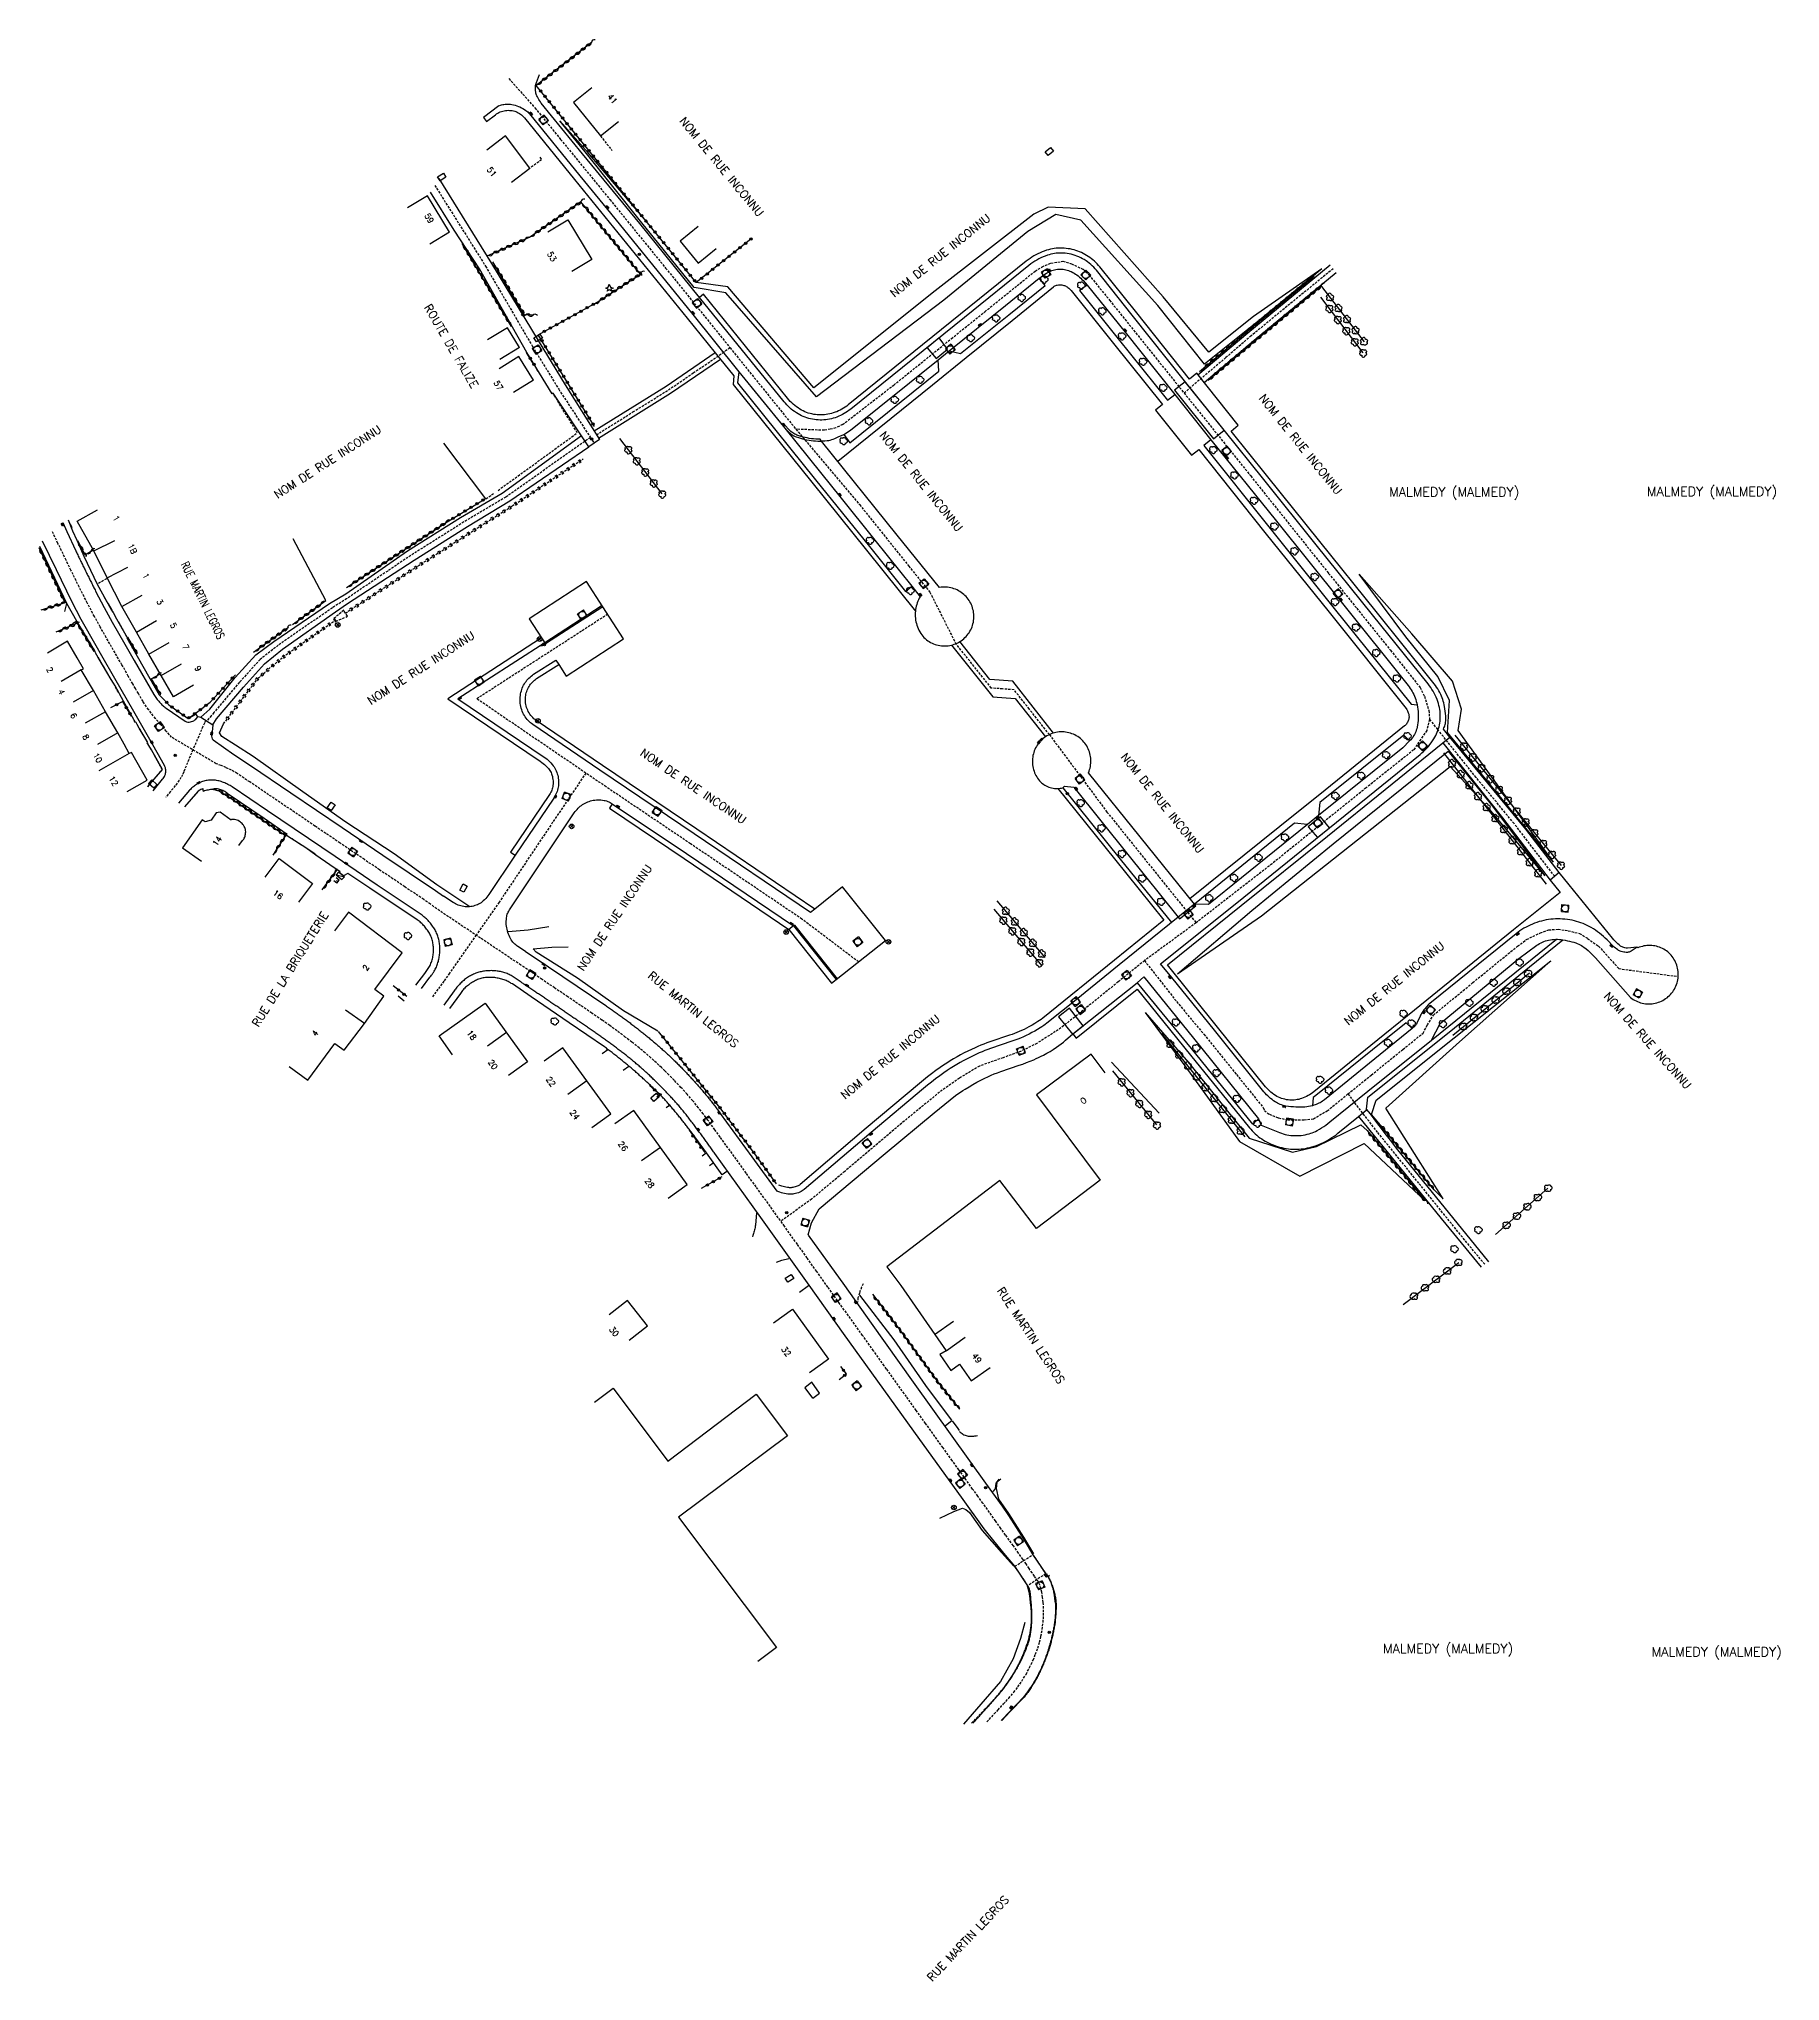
# Model space of a CAD drawing. Header units: millimetres. Extents: x 267000 to 267771, y 124261 to 125001.
# Drawn here: x 267166.3 to 267540.4, y 124443.1 to 124860.4 of the extents above; entities that cross this region are included whole.
import ezdxf
from ezdxf.enums import TextEntityAlignment as Align

# ---------------------------------------------------------------- set-up
doc = ezdxf.new("R2010")
doc.units = ezdxf.units.MM
doc.linetypes.add('DASHED', pattern=[0.75, 0.5, -0.25])
doc.layers.get('0').update_dxf_attribs({"linetype": 'CONTINUOUS'})
for name, color, linetype in [('W0001', 6, 'DASHED'), ('W0003', 5, 'CONTINUOUS'), ('W0006', 2, 'CONTINUOUS'), ('W0008', 7, 'CONTINUOUS'), ('W0014', 7, 'CONTINUOUS'), ('W0017', 7, 'CONTINUOUS'), ('W0020', 2, 'CONTINUOUS'), ('W0060', 7, 'DASHED'), ('W0061', 7, 'CONTINUOUS'), ('W0070', 7, 'DASHED'), ('W0071', 7, 'CONTINUOUS'), ('W0100', 7, 'CONTINUOUS'), ('W0101', 7, 'CONTINUOUS'), ('W0103', 1, 'CONTINUOUS'), ('W0104', 1, 'CONTINUOUS'), ('W0106', 7, 'CONTINUOUS'), ('W0112', 1, 'DASHED'), ('W0113', 2, 'DASHED'), ('W0122', 7, 'DASHED'), ('W0210', 2, 'CONTINUOUS'), ('W0211', 2, 'CONTINUOUS'), ('W0212', 2, 'CONTINUOUS'), ('W0213', 2, 'CONTINUOUS'), ('W0220', 5, 'DASHED'), ('W0300', 7, 'CONTINUOUS'), ('W0302', 3, 'CONTINUOUS'), ('W0304', 7, 'CONTINUOUS'), ('W0310', 3, 'CONTINUOUS'), ('W0312', 3, 'CONTINUOUS'), ('W0322', 7, 'CONTINUOUS'), ('W0323', 7, 'CONTINUOUS'), ('W0400', 7, 'CONTINUOUS'), ('W0420', 7, 'CONTINUOUS'), ('W0430', 7, 'CONTINUOUS'), ('W0431', 7, 'CONTINUOUS'), ('W0469', 7, 'CONTINUOUS'), ('W0856', 7, 'CONTINUOUS'), ('W0980', 7, 'CONTINUOUS'), ('W0989', 7, 'CONTINUOUS'), ('W0991', 7, 'CONTINUOUS'), ('W1102', 7, 'CONTINUOUS'), ('W1336', 3, 'CONTINUOUS'), ('W1337', 1, 'CONTINUOUS'), ('W1338', 7, 'CONTINUOUS'), ('W1471', 7, 'CONTINUOUS')]:
    doc.layers.add(name, color=color, linetype=linetype)
doc.styles.get("Standard").update_dxf_attribs({"font": 'romans.shx', "width": 0.85})

# ---------------------------------------------------------------- blocks, each defined once
blk = doc.blocks.new('T400')
for p, q in [((-0.15, 0.3), (0.15, 0.3)), ((-0.15, -0.25), (-0.15, 0.3)), ((-0.15, 0.15), (0.15, 0.15)), ((-0.15, 0), (0.15, 0)), ((0.15, 0.3), (0.15, -0.25)), ((-0.15, -0.15), (0.15, -0.15)), ((-0.15, -0.25), (-0.15, -0.3)), ((-0.15, -0.3), (0.15, -0.3)), ((0.15, -0.3), (0.15, -0.25))]:
    blk.add_line(p, q)
blk = doc.blocks.new('T420')
for p, q in [((0.75, 0.75), (-0.75, 0.75)), ((-0.75, 0.75), (-0.75, -0.75)), ((0.75, 0.75), (0.75, -0.75)), ((0.75, -0.75), (-0.75, -0.75))]:
    blk.add_line(p, q)
blk.add_ellipse((0, 0), major_axis=(-0.53, 0.53), ratio=1, start_param=3.926991, end_param=10.210176)
blk = doc.blocks.new('T469')
at = {"color": 0, "linetype": 'Continuous', "flags": 128}
for points in [[(-0.35, 0.35), (0.35, -0.35)], [(-0.35, -0.35), (0.35, 0.35)]]:
    blk.add_lwpolyline(points, dxfattribs=at)
at = {"color": 0, "linetype": 'Continuous'}
blk.add_circle((0, 0), 0.5, dxfattribs=at)
blk = doc.blocks.new('T1471')
at = {"color": 0, "linetype": 'Continuous', "flags": 128}
blk.add_lwpolyline([(-0.75, -0.5), (-0.75, 0.5), (0.75, 0.5), (0.75, -0.5), (-0.75, -0.5)], dxfattribs=at)
blk = doc.blocks.new('T856')
for p, q in [((-0.125, 0), (0.125, 0)), ((0, 0.125), (0, -0.125))]:
    blk.add_line(p, q)
blk.add_ellipse((0, 0), major_axis=(-0.177, 0.177), ratio=1, start_param=3.9269908, end_param=10.2101761)
blk = doc.blocks.new('t220o')
at = {"color": 0, "linetype": 'Continuous'}
for p, q in [((-0.25, 0.25), (0.25, 0.25)), ((-0.25, -0.25), (0.25, -0.25))]:
    blk.add_line(p, q, dxfattribs=at)
blk = doc.blocks.new('t302o')
for p, q in [((-0.8, 0.51), (-0.86, 0.34)), ((-0.86, 0.34), (-0.86, 0.17)), ((-0.86, 0.17), (-0.74, 0.06)), ((-0.69, 0.63), (-0.8, 0.51)), ((-0.8, -0.06), (-0.74, 0.06)), ((-0.74, 0.06), (-0.69, 0.11)), ((-0.57, 0.69), (-0.69, 0.63)), ((-0.46, 0.69), (-0.57, 0.69)), ((-0.29, 0.63), (-0.46, 0.69)), ((-0.29, 0.63), (-0.17, 0.74)), ((-0.23, 0.57), (-0.29, 0.63)), ((-0.17, 0.74), (-0.06, 0.8)), ((-0.06, 0.8), (0.06, 0.8)), ((0.06, 0.8), (0.23, 0.74)), ((0.23, 0.74), (0.34, 0.63)), ((0.34, 0.63), (0.4, 0.51)), ((0.46, 0.46), (0.34, 0.46)), ((0.4, 0.51), (0.4, 0.46)), ((0.57, 0.4), (0.46, 0.46)), ((0.57, 0.4), (0.69, 0.29)), ((0.69, 0.29), (0.74, 0.17)), ((0.74, 0.06), (0.69, -0.17)), ((0.74, 0.17), (0.74, 0.06)), ((-0.8, -0.17), (-0.8, -0.06)), ((-0.8, -0.23), (-0.8, -0.17)), ((-0.74, -0.34), (-0.8, -0.23)), ((-0.69, -0.4), (-0.74, -0.34)), ((-0.51, -0.46), (-0.69, -0.4)), ((-0.4, -0.46), (-0.51, -0.46)), ((-0.4, -0.46), (-0.34, -0.46)), ((-0.34, -0.46), (-0.34, -0.4)), ((-0.34, -0.51), (-0.34, -0.46)), ((-0.29, -0.63), (-0.34, -0.51)), ((-0.17, -0.74), (-0.29, -0.63)), ((-0.06, -0.8), (-0.17, -0.74)), ((0.06, -0.8), (-0.06, -0.8)), ((0.17, -0.74), (0.06, -0.8)), ((0.23, -0.69), (0.17, -0.74)), ((0.29, -0.46), (0.23, -0.46)), ((0.29, -0.63), (0.23, -0.69)), ((0.46, -0.4), (0.29, -0.46)), ((0.34, -0.51), (0.29, -0.63)), ((0.34, -0.51), (0.34, -0.46)), ((0.57, -0.34), (0.46, -0.4)), ((0.63, -0.29), (0.57, -0.34)), ((0.69, -0.17), (0.63, -0.29))]:
    blk.add_line(p, q)
blk = doc.blocks.new('t310o')
at = {"color": 0, "linetype": 'Continuous'}
for centre, start, end in [((-0.5, 0.38), 216.8699, 323.1304), ((0.5, -0.37), 36.8699, 143.1303)]:
    blk.add_arc(centre, 0.625, start, end, dxfattribs=at)
blk = doc.blocks.new('t322o')
at = {"color": 0, "linetype": 'Continuous'}
for radius in [0.25, 0.15]:
    blk.add_circle((0, 0), radius, dxfattribs=at)
blk = doc.blocks.new('T300')
for p, q in [((-0.8, 0.51), (-0.86, 0.34)), ((-0.86, 0.34), (-0.86, 0.17)), ((-0.86, 0.17), (-0.74, 0.06)), ((-0.69, 0.63), (-0.8, 0.51)), ((-0.8, -0.06), (-0.74, 0.06)), ((-0.74, 0.06), (-0.69, 0.11)), ((-0.57, 0.69), (-0.69, 0.63)), ((-0.46, 0.69), (-0.57, 0.69)), ((-0.29, 0.63), (-0.46, 0.69)), ((-0.29, 0.63), (-0.17, 0.74)), ((-0.23, 0.57), (-0.29, 0.63)), ((-0.17, 0.74), (-0.06, 0.8)), ((-0.06, 0.8), (0.06, 0.8)), ((0.06, 0.8), (0.23, 0.74)), ((0.23, 0.74), (0.34, 0.63)), ((0.34, 0.63), (0.4, 0.51)), ((0.46, 0.46), (0.34, 0.46)), ((0.4, 0.51), (0.4, 0.46)), ((0.57, 0.4), (0.46, 0.46)), ((0.57, 0.4), (0.69, 0.29)), ((0.69, 0.29), (0.74, 0.17)), ((0.74, 0.06), (0.69, -0.17)), ((0.74, 0.17), (0.74, 0.06)), ((-0.8, -0.17), (-0.8, -0.06)), ((-0.8, -0.23), (-0.8, -0.17)), ((-0.74, -0.34), (-0.8, -0.23)), ((-0.69, -0.4), (-0.74, -0.34)), ((-0.51, -0.46), (-0.69, -0.4)), ((-0.4, -0.46), (-0.51, -0.46)), ((-0.4, -0.46), (-0.34, -0.46)), ((-0.34, -0.46), (-0.34, -0.4)), ((-0.34, -0.51), (-0.34, -0.46)), ((-0.29, -0.63), (-0.34, -0.51)), ((-0.17, -0.74), (-0.29, -0.63)), ((-0.06, -0.8), (-0.17, -0.74)), ((0.06, -0.8), (-0.06, -0.8)), ((0.17, -0.74), (0.06, -0.8)), ((0.23, -0.69), (0.17, -0.74)), ((0.29, -0.46), (0.23, -0.46)), ((0.29, -0.63), (0.23, -0.69)), ((0.46, -0.4), (0.29, -0.46)), ((0.34, -0.51), (0.29, -0.63)), ((0.34, -0.51), (0.34, -0.46)), ((0.57, -0.34), (0.46, -0.4)), ((0.63, -0.29), (0.57, -0.34)), ((0.69, -0.17), (0.63, -0.29))]:
    blk.add_line(p, q)
blk = doc.blocks.new('T304')
for p, q in [((-0.77, 0), (-0.28, 0.21)), ((-0.28, -0.21), (-0.77, 0)), ((-0.28, 0.21), (0, 0.83)), ((0, 0.83), (0.28, 0.21)), ((0.28, 0.21), (0.83, 0)), ((0.83, 0), (0.28, -0.21)), ((-0.49, -0.63), (-0.28, -0.21)), ((0, -0.35), (-0.49, -0.63)), ((0.56, -0.63), (0, -0.35)), ((0.28, -0.21), (0.56, -0.63))]:
    blk.add_line(p, q)
blk = doc.blocks.new('t430')
at = {"flags": 128}
for points in [[(0.8, 0.8), (-0.8, 0.8)], [(-0.8, 0.8), (-0.8, 0)], [(0.8, 0.8), (-0.8, 0)], [(-0.8, 0), (0.8, 0)], [(-0.4, 2.1), (0.4, 2.1)], [(-0.4, 2.1), (-0.4, 1.3)], [(-0.4, 1.7), (0, 1.7)], [(-0.4, 1.3), (0.4, 1.3)], [(0.8, 0), (0.8, 0.8)]]:
    blk.add_lwpolyline(points, dxfattribs=at)

msp = doc.modelspace()

# ---------------------------------------------------------------- linework, layer by layer
at = {"layer": 'W0001'}
for points in [[(267267.25, 124851.89), (267272.87, 124845.61), (267278.38, 124838.84), (267288.96, 124825.91), (267300.94, 124811.19), (267314.79, 124794.06), (267328.93, 124776.56), (267342.6, 124760.37), (267353.15, 124747.2), (267357.71, 124741.56), (267363.29, 124730.49)], [(267251.34, 124828.96), (267262.24, 124811.61), (267272.36, 124794.34), (267277.97, 124785.15), (267284.77, 124774.81), (267285.59, 124773.57)], [(267338.95, 124777.57), (267349.94, 124786.06), (267362.31, 124796.02), (267369.52, 124801.82), (267376.47, 124807.44), (267380.3, 124810.54), (267381.81, 124811.45), (267383.72, 124812.28), (267386.29, 124812.64), (267388.1, 124812.11), (267390.65, 124810.94), (267391.88, 124809.73), (267396.32, 124804.28), (267405.73, 124792.55), (267412.31, 124784.36), (267426.63, 124766.53), (267436.45, 124754.26), (267443.38, 124745.6), (267449.41, 124738.1), (267456.67, 124729.08), (267463.01, 124721.1), (267463.94, 124719.2), (267464.92, 124716.16), (267465.04, 124714.22), (267464.45, 124711.86), (267461.64, 124707.68), (267451.43, 124699.52), (267441.21, 124691.28), (267431.24, 124683.23), (267414.9, 124670.53), (267403.82, 124662.4), (267398.18, 124657.84), (267388.83, 124650.28), (267385.29, 124647.54), (267380.7, 124644.62), (267377.29, 124642.93), (267373.43, 124641.55), (267368.37, 124639.75), (267364.06, 124637.14), (267359.8, 124634.15), (267352.23, 124627.95), (267339.41, 124617.1), (267332.31, 124611.15), (267325.69, 124606.41)], [(267314.79, 124794.06), (267313.35, 124793.07)], [(267412.31, 124784.36), (267413.61, 124785.46)], [(267338.95, 124777.57), (267337.52, 124776.88), (267336.32, 124776.56), (267335.04, 124776.34), (267328.93, 124776.56)], [(267369.97, 124498.84), (267371.55, 124500.56), (267372.35, 124501.42), (267373.52, 124502.69), (267374.65, 124503.95), (267375.76, 124505.22), (267376.63, 124506.36), (267377.45, 124507.57), (267378.36, 124509.06), (267379.14, 124510.52), (267379.89, 124512.14), (267380.4, 124513.39), (267380.88, 124514.72), (267381.26, 124515.97), (267381.58, 124517.27), (267381.84, 124518.68), (267382.04, 124520.26), (267382.14, 124521.69), (267382.14, 124523.22), (267382.07, 124524.48), (267381.92, 124525.57), (267381.76, 124526.7), (267381.59, 124527.46), (267381.37, 124528.12), (267381.11, 124528.72), (267380.87, 124529.16), (267380.48, 124529.7), (267380.17, 124530.15), (267379.7, 124530.84), (267379.06, 124531.8), (267378.4, 124532.77), (267377.69, 124533.79), (267376.75, 124535.13), (267375.64, 124536.7), (267373.98, 124538.99), (267372.97, 124540.41), (267371.81, 124542.02), (267370.52, 124543.86), (267369.11, 124545.81), (267368, 124547.35), (267366.9, 124548.88), (267365.51, 124550.82), (267363.95, 124552.99), (267362.52, 124554.98), (267360.53, 124557.75), (267358.78, 124560.19), (267356.78, 124562.97), (267354.79, 124565.75), (267352.66, 124568.73), (267350.48, 124571.76), (267348.42, 124574.65), (267347.9, 124575.36), (267345.6, 124578.57), (267343.24, 124581.87), (267340.64, 124585.5), (267338.32, 124588.74), (267335.82, 124592.24), (267333.39, 124595.64), (267331.33, 124598.53), (267329.24, 124601.46), (267326.46, 124605.34), (267323.38, 124609.62), (267320.37, 124613.8), (267318.25, 124616.74), (267316.09, 124619.74), (267313.9, 124622.78), (267312.68, 124624.49), (267311.52, 124626.07), (267310.01, 124628.13), (267309.01, 124629.47), (267307.99, 124630.79), (267306.78, 124632.28), (267305.55, 124633.71), (267304.24, 124635.16), (267302.78, 124636.7), (267301.65, 124637.86), (267300.79, 124638.71), (267300.02, 124639.46), (267298.95, 124640.46), (267297.76, 124641.53), (267296.53, 124642.58), (267295.27, 124643.63), (267293.7, 124644.88), (267292.26, 124645.99), (267290.5, 124647.3), (267288.93, 124648.44), (267287.26, 124649.62), (267285.08, 124651.1), (267282.64, 124652.77), (267279.92, 124654.61), (267277.09, 124656.53), (267274.39, 124658.36), (267271.87, 124660.07), (267269.86, 124661.42), (267251.75, 124673.53), (267250.4, 124674.55), (267248.97, 124675.52), (267247.17, 124676.73), (267244.89, 124678.26), (267242.35, 124679.97), (267239.48, 124681.9), (267236.22, 124684.11), (267231.01, 124687.64), (267225.6, 124691.31), (267221.22, 124694.28), (267216.27, 124697.63), (267211.61, 124700.78), (267208.88, 124702.61), (267207.68, 124703.3), (267206.48, 124703.89), (267205.45, 124704.32), (267204.37, 124704.71), (267194.81, 124710.38), (267193.67, 124711.69), (267192.38, 124713.2), (267191.33, 124714.4), (267189.84, 124716.32), (267188.68, 124718.04), (267187.67, 124719.76), (267187.04, 124720.86), (267186.44, 124721.89), (267185.5, 124723.54), (267184.12, 124725.95), (267182.66, 124728.52), (267180.76, 124731.79), (267179.47, 124734.08), (267178.21, 124736.35), (267176.68, 124739.25), (267174.95, 124742.68), (267173.19, 124746.26), (267172.13, 124748.43), (267170.39, 124752.05), (267169.23, 124754.5)], [(267288.5, 124736.81), (267260.37, 124718.65)], [(267342.38, 124662.13), (267330.23, 124671.31), (267306.27, 124687.51), (267288.16, 124699.72), (267283.79, 124702.69), (267260.37, 124718.65)], [(267202.35, 124713.88), (267202.07, 124713.92), (267201.89, 124713.45), (267201.51, 124712.67), (267199.37, 124707.68), (267197.41, 124702.93), (267197.12, 124702.32), (267196.82, 124701.71), (267196.46, 124701.17), (267195.98, 124700.5), (267195.6, 124699.99), (267194.54, 124698.72), (267193.57, 124697.54)], [(267465.04, 124714.22), (267466.88, 124711.94)], [(267383.38, 124710.96), (267395.76, 124694.32), (267406.99, 124680.33), (267414.9, 124670.53)], [(267283.79, 124702.69), (267274.97, 124689.59), (267265.18, 124674.96), (267260.24, 124667.86)], [(267250.9, 124654.63), (267252.18, 124656.38), (267253.43, 124658.06), (267254.42, 124659.49), (267260.24, 124667.86)], [(267403.82, 124662.4), (267410.72, 124653.59), (267416.59, 124646.58), (267423.59, 124637.91), (267429.31, 124630.84), (267429.58, 124630.18), (267430.64, 124629.39), (267432.63, 124628.6), (267434.6, 124628.19), (267438.11, 124628.18), (267440.16, 124628.41), (267440.16, 124628.41), (267442.05, 124629.57), (267443.07, 124630.13), (267447.52, 124633.75), (267452.54, 124637.82), (267459.33, 124643.33), (267463.65, 124646.8), (267464.58, 124648.57), (267465.87, 124650.69), (267474.34, 124657.67), (267483.96, 124665.51), (267485.9, 124666.94), (267488.86, 124668.36), (267490.68, 124669), (267492.71, 124669.15), (267494.84, 124668.83), (267497.26, 124668.24), (267499, 124667.17), (267501.35, 124665.53), (267505.71, 124660.68), (267518.49, 124658.99)], [(267447.52, 124633.75), (267448.88, 124631.99)]]:
    msp.add_lwpolyline(points, dxfattribs=at)
at = {"layer": 'W0003'}
for points in [[(267334.45, 124774.03), (267334.15, 124774.42), (267333.67, 124774.43), (267333.19, 124774.45), (267332.72, 124774.48), (267332.26, 124774.54), (267331.81, 124774.6), (267331.36, 124774.69), (267330.91, 124774.78), (267330.46, 124774.89), (267330.02, 124775.02), (267329.58, 124775.16), (267329.15, 124775.31), (267328.92, 124775.41), (267328.69, 124775.52), (267328.47, 124775.64), (267328.26, 124775.77), (267328.05, 124775.92), (267327.86, 124776.07), (267327.67, 124776.24), (267327.49, 124776.42), (267326.55, 124777.42), (267326.26, 124777.15), (267327.2, 124776.15), (267327.39, 124775.95), (267327.6, 124775.77), (267327.81, 124775.6), (267328.04, 124775.44), (267328.27, 124775.29), (267328.51, 124775.16), (267328.76, 124775.04), (267329.01, 124774.94), (267329.45, 124774.78), (267329.9, 124774.63), (267330.36, 124774.51), (267330.82, 124774.39), (267331.28, 124774.29), (267331.74, 124774.21), (267332.21, 124774.14), (267332.68, 124774.09), (267333.17, 124774.05), (267333.66, 124774.03), (267334.16, 124774.02)], [(267414.55, 124674.51), (267411.06, 124671.73), (267411.36, 124671.36), (267414.85, 124674.14)]]:
    msp.add_lwpolyline(points, close=True, dxfattribs=at)
for points in [[(267287.29, 124738.68), (267274.96, 124730.7)], [(267287.44, 124738.44), (267275.12, 124730.46)], [(267274.96, 124730.7), (267275.12, 124730.46)], [(267328.65, 124670.03), (267328.41, 124669.88)], [(267328.41, 124669.88), (267337.59, 124658.32)], [(267328.65, 124670.03), (267337.82, 124658.49)]]:
    msp.add_lwpolyline(points, dxfattribs=at)
at = {"layer": 'W0006'}
for points in [[(267361.85, 124793.42), (267364.31, 124792.83), (267374.66, 124801.16), (267382.45, 124807.47), (267381.22, 124809.03)], [(267391.47, 124807.49), (267389.87, 124806.36), (267398.13, 124796.02), (267408.74, 124782.8), (267410.3, 124784.05)], [(267316.68, 124788.93), (267316.41, 124786.53), (267333.14, 124765.72), (267344.72, 124751.34), (267352.44, 124741.7), (267353.84, 124742.82)], [(267339.24, 124775.4), (267340.53, 124773.65), (267359.64, 124789.05), (267359.5, 124791.48)], [(267418.1, 124774.31), (267416.57, 124773.09), (267430.56, 124755.58), (267444.59, 124738.07), (267461.08, 124717.49), (267462.39, 124717.34)], [(267460.77, 124709.59), (267459.5, 124710.85), (267441.49, 124696.39), (267441.23, 124693.59)], [(267386.3, 124699.55), (267398.61, 124684.23), (267409.64, 124670.6)], [(267438.86, 124691.65), (267436.05, 124691.96), (267414.55, 124674.51)], [(267465.44, 124645.34), (267492.3, 124666.98)], [(267402.25, 124657.65), (267413.87, 124643.49), (267426.99, 124627.26), (267428.33, 124628.4)], [(267461.29, 124647.79), (267460.03, 124649.03), (267452.83, 124643.21), (267440.63, 124633.39), (267440.08, 124632.96), (267439.89, 124631.23)]]:
    msp.add_lwpolyline(points, dxfattribs=at)
at = {"layer": 'W0008'}
for points in [[(267331.53, 124603.51), (267332.3, 124606.06), (267333.91, 124609.07), (267348.11, 124620.99), (267358.61, 124629.71), (267359.76, 124630.64), (267360.91, 124631.57), (267362.07, 124632.49), (267363.24, 124633.39), (267363.75, 124633.76), (267364.26, 124634.13), (267364.78, 124634.47), (267365.31, 124634.81), (267366.13, 124635.31), (267366.96, 124635.79), (267367.81, 124636.26), (267368.66, 124636.71), (267369.52, 124637.14), (267370.18, 124637.46), (267370.86, 124637.76), (267371.54, 124638.05), (267372.23, 124638.31), (267372.92, 124638.56), (267376.86, 124639.91), (267377.66, 124640.19), (267378.45, 124640.49), (267379.24, 124640.8), (267380.03, 124641.12), (267380.56, 124641.34), (267381.08, 124641.59), (267381.59, 124641.84), (267382.1, 124642.1), (267382.82, 124642.5), (267383.52, 124642.91), (267384.22, 124643.34), (267384.9, 124643.78), (267385.41, 124644.14), (267385.91, 124644.51), (267386.39, 124644.89), (267386.87, 124645.29), (267388.42, 124646.64), (267402.25, 124657.65), (267403.69, 124658.91), (267414.34, 124645.73), (267428.33, 124628.4), (267428.86, 124627.03), (267432.84, 124625.45), (267433.22, 124625.3), (267433.61, 124625.18), (267434.01, 124625.07), (267434.41, 124624.98), (267434.82, 124624.91), (267435.23, 124624.86), (267435.64, 124624.82), (267436.09, 124624.8), (267436.54, 124624.81), (267437, 124624.83), (267437.45, 124624.86), (267437.9, 124624.92), (267438.35, 124625), (267438.79, 124625.09), (267439.16, 124625.19), (267439.52, 124625.3), (267439.87, 124625.42), (267440.22, 124625.57), (267440.56, 124625.72), (267440.9, 124625.9), (267441.38, 124626.17), (267441.85, 124626.46), (267442.31, 124626.76), (267442.77, 124627.07), (267443.21, 124627.4), (267443.65, 124627.74), (267451.79, 124634.35), (267465.44, 124645.34), (267467.31, 124648.88), (267484.26, 124662.84), (267488.14, 124665.7), (267488.42, 124665.89), (267488.71, 124666.07), (267489.01, 124666.24), (267489.32, 124666.39), (267489.64, 124666.52), (267489.96, 124666.63), (267490.29, 124666.73), (267490.62, 124666.81), (267491.01, 124666.88), (267491.39, 124666.93), (267491.78, 124666.97), (267492.17, 124666.98), (267492.56, 124666.98), (267492.95, 124666.96), (267493.34, 124666.92), (267493.72, 124666.87), (267494.2, 124666.78), (267494.68, 124666.68), (267495.15, 124666.57), (267495.59, 124666.45), (267496.04, 124666.33), (267496.48, 124666.19), (267496.79, 124666.08), (267497.1, 124665.95), (267497.39, 124665.8), (267497.68, 124665.64), (267497.96, 124665.46), (267498.23, 124665.27), (267498.67, 124664.92), (267499.1, 124664.56), (267499.52, 124664.19), (267499.92, 124663.8), (267500.31, 124663.4), (267500.69, 124662.99), (267508.24, 124654.49), (267508.52, 124654.27), (267508.82, 124654.08), (267509.12, 124653.9), (267509.43, 124653.74), (267509.75, 124653.59), (267510.08, 124653.47), (267510.41, 124653.36), (267510.75, 124653.27), (267511.1, 124653.2), (267511.45, 124653.15), (267511.8, 124653.12), (267512.15, 124653.1), (267512.5, 124653.11), (267512.85, 124653.14), (267513.2, 124653.19), (267513.54, 124653.25), (267513.88, 124653.34), (267514.22, 124653.44), (267514.55, 124653.56), (267514.87, 124653.7), (267515.19, 124653.86), (267515.49, 124654.04), (267515.78, 124654.23), (267516.07, 124654.44), (267516.34, 124654.66), (267516.6, 124654.9), (267516.84, 124655.15), (267517.07, 124655.42), (267517.29, 124655.7), (267517.49, 124655.99), (267517.68, 124656.3), (267517.84, 124656.61), (267517.99, 124656.93), (267518.12, 124657.26), (267518.23, 124657.6), (267518.33, 124657.94), (267518.4, 124658.29), (267518.45, 124658.64), (267518.49, 124658.99), (267518.5, 124659.35), (267518.49, 124659.7), (267518.47, 124660.05), (267518.42, 124660.41), (267518.36, 124660.75), (267518.27, 124661.1), (267518.17, 124661.44), (267518.05, 124661.77), (267517.91, 124662.09), (267517.75, 124662.41), (267517.57, 124662.72), (267517.38, 124663.02), (267517.18, 124663.29), (267516.96, 124663.55), (267516.73, 124663.81), (267516.48, 124664.04), (267516.23, 124664.27), (267515.96, 124664.48), (267515.68, 124664.67), (267515.38, 124664.85), (267515.08, 124665.01), (267514.77, 124665.16), (267514.46, 124665.28), (267514.13, 124665.39), (267513.81, 124665.48), (267513.47, 124665.56), (267513.14, 124665.61), (267512.8, 124665.65), (267512.45, 124665.67), (267512.11, 124665.66), (267511.77, 124665.64), (267511.43, 124665.6), (267511.1, 124665.55), (267510.77, 124665.47), (267510.44, 124665.37), (267510.12, 124665.26), (267509.8, 124665.13), (267509.67, 124665.27), (267508.37, 124664.41), (267508.23, 124664.33), (267508.08, 124664.27), (267507.92, 124664.22), (267507.76, 124664.19), (267507.6, 124664.18), (267507.32, 124664.18), (267507.04, 124664.2), (267506.76, 124664.24), (267506.49, 124664.3), (267506.22, 124664.37), (267506.03, 124664.44), (267505.85, 124664.52), (267505.67, 124664.61), (267505.5, 124664.71), (267505.25, 124664.9), (267505, 124665.1), (267504.75, 124665.31), (267504.52, 124665.53), (267503.18, 124666.88), (267502.79, 124667.25), (267502.4, 124667.61), (267501.99, 124667.96), (267501.57, 124668.29), (267501.14, 124668.61), (267500.7, 124668.92), (267500.25, 124669.21), (267499.79, 124669.49), (267499.36, 124669.73), (267498.92, 124669.95), (267498.48, 124670.16), (267498.03, 124670.35), (267497.57, 124670.53), (267497.11, 124670.68), (267496.64, 124670.83), (267496.17, 124670.95), (267495.67, 124671.07), (267495.17, 124671.16), (267494.66, 124671.24), (267494.15, 124671.3), (267493.64, 124671.34), (267493.13, 124671.37), (267492.62, 124671.37), (267492.11, 124671.36), (267491.6, 124671.33), (267491.09, 124671.28), (267490.59, 124671.22), (267490.08, 124671.13), (267489.58, 124671.03), (267489.09, 124670.91), (267488.6, 124670.77), (267488.11, 124670.62), (267487.63, 124670.45), (267487.15, 124670.26), (267486.69, 124670.05), (267486.23, 124669.83), (267485.78, 124669.6), (267485.33, 124669.34), (267484.9, 124669.07), (267484.48, 124668.79), (267484.06, 124668.49), (267483.66, 124668.18), (267465.12, 124653.21), (267464.93, 124653.05), (267464.76, 124652.87), (267464.42, 124652.5), (267464.11, 124652.12), (267463.86, 124651.8), (267463.63, 124651.48), (267463.4, 124651.15), (267463.26, 124650.92), (267463.13, 124650.69), (267463.01, 124650.45), (267462.32, 124648.96), (267462.22, 124648.77), (267462.11, 124648.59), (267462.01, 124648.43), (267461.89, 124648.29), (267461.85, 124648.26), (267461.29, 124647.79), (267453.29, 124641.29), (267442.49, 124632.52), (267442.27, 124632.35), (267442.03, 124632.18), (267441.78, 124632.02), (267441.53, 124631.87), (267441.27, 124631.74), (267441.01, 124631.61), (267440.73, 124631.5), (267440.45, 124631.4), (267440.17, 124631.31), (267439.89, 124631.23), (267439.48, 124631.13), (267439.08, 124631.06), (267438.67, 124631), (267438.26, 124630.95), (267437.85, 124630.92), (267437.44, 124630.91), (267436.9, 124630.91), (267436.36, 124630.93), (267435.81, 124630.96), (267435.27, 124631.01), (267434.73, 124631.08), (267434.2, 124631.16), (267433.89, 124631.22), (267433.58, 124631.29), (267433.28, 124631.39), (267432.99, 124631.49), (267432.7, 124631.61), (267432.42, 124631.75), (267432.14, 124631.9), (267431.88, 124632.06), (267431.54, 124632.29), (267431.22, 124632.53), (267430.9, 124632.78), (267430.6, 124633.04), (267430.31, 124633.32), (267430.02, 124633.6), (267429.75, 124633.9), (267429.49, 124634.21), (267418.85, 124647.43), (267409.67, 124658.77), (267407.24, 124661.69), (267423.62, 124674.81), (267443.56, 124690.9), (267463.03, 124706.69), (267463.41, 124707.01), (267463.77, 124707.35), (267464.13, 124707.69), (267464.47, 124708.05), (267464.8, 124708.42), (267465.12, 124708.81), (267465.42, 124709.2), (267465.7, 124709.61), (267465.97, 124710.03), (267466.18, 124710.38), (267466.38, 124710.74), (267466.55, 124711.11), (267466.71, 124711.48), (267466.86, 124711.87), (267466.98, 124712.25), (267467.09, 124712.65), (267467.18, 124713.05), (267467.25, 124713.45), (267467.31, 124713.87), (267467.35, 124714.29), (267467.36, 124714.71), (267467.36, 124715.13), (267467.35, 124715.55), (267467.31, 124715.96), (267467.25, 124716.38), (267467.18, 124716.8), (267467.08, 124717.21), (267466.97, 124717.61), (267466.83, 124718.07), (267466.66, 124718.52), (267466.48, 124718.97), (267466.28, 124719.41), (267466.06, 124719.84), (267465.83, 124720.26), (267465.58, 124720.68), (267465.32, 124721.08), (267465.04, 124721.47), (267464.74, 124721.85), (267452.79, 124736.71), (267440.72, 124751.73), (267429.43, 124765.78), (267420.91, 124776.37), (267412.42, 124786.95), (267401.17, 124801.06), (267393.48, 124810.71), (267393.2, 124811.04), (267392.91, 124811.37), (267392.6, 124811.67), (267392.28, 124811.97), (267391.95, 124812.25), (267391.6, 124812.51), (267391.25, 124812.76), (267390.88, 124813), (267390.5, 124813.21), (267390.11, 124813.41), (267389.71, 124813.6), (267389.31, 124813.76), (267388.89, 124813.91), (267388.47, 124814.04), (267388.05, 124814.15), (267387.62, 124814.24), (267387.19, 124814.32), (267386.75, 124814.37), (267386.37, 124814.4), (267385.99, 124814.41), (267385.61, 124814.41), (267385.23, 124814.39), (267384.85, 124814.36), (267384.47, 124814.31), (267384.09, 124814.24), (267383.72, 124814.16), (267383.35, 124814.06), (267382.98, 124813.95), (267382.51, 124813.77), (267382.04, 124813.58), (267381.57, 124813.38), (267381.12, 124813.15), (267380.67, 124812.91), (267380.24, 124812.64), (267379.81, 124812.37), (267379.4, 124812.07), (267379, 124811.76), (267365.13, 124800.56), (267340.71, 124780.89), (267340.37, 124780.63), (267340.02, 124780.38), (267339.67, 124780.14), (267339.3, 124779.92), (267338.92, 124779.72), (267338.53, 124779.53), (267338.14, 124779.35), (267337.74, 124779.19), (267337.34, 124779.05), (267336.93, 124778.92), (267336.54, 124778.82), (267336.14, 124778.73), (267335.74, 124778.66), (267335.33, 124778.61), (267334.93, 124778.57), (267334.52, 124778.55), (267334.11, 124778.55), (267333.71, 124778.56), (267333.3, 124778.6), (267332.9, 124778.65), (267332.49, 124778.71), (267332.08, 124778.8), (267331.68, 124778.9), (267331.29, 124779.02), (267330.9, 124779.15), (267330.51, 124779.31), (267330.14, 124779.48), (267329.77, 124779.66), (267329.4, 124779.87), (267329.02, 124780.1), (267328.65, 124780.35), (267328.29, 124780.61), (267327.94, 124780.89), (267327.6, 124781.18), (267327.27, 124781.49), (267326.96, 124781.81), (267326.66, 124782.14), (267326.37, 124782.48), (267308.24, 124804.9), (267295.39, 124820.8), (267283.11, 124835.73), (267274.23, 124846.65), (267274.04, 124846.9), (267273.86, 124847.16), (267273.69, 124847.42), (267273.53, 124847.69), (267273.38, 124847.96), (267273.29, 124848.17), (267273.21, 124848.37), (267273.14, 124848.58), (267273.08, 124848.8), (267273.03, 124849.02), (267272.99, 124849.31), (267272.97, 124849.61), (267272.96, 124849.91), (267272.97, 124850.21), (267272.99, 124850.43), (267273.03, 124850.66), (267273.09, 124850.88), (267273.17, 124851.09), (267273.83, 124852.78)], [(267265.12, 124846.04), (267265.44, 124846.16), (267265.68, 124846.25), (267265.93, 124846.32), (267266.19, 124846.37), (267266.44, 124846.41), (267266.7, 124846.43), (267266.96, 124846.43), (267267.22, 124846.42), (267267.58, 124846.38), (267267.93, 124846.33), (267268.28, 124846.26), (267268.62, 124846.17), (267268.96, 124846.06), (267269.3, 124845.94), (267269.63, 124845.81), (267269.96, 124845.65), (267270.29, 124845.48), (267270.6, 124845.29), (267270.91, 124845.08), (267271.12, 124844.92), (267271.32, 124844.75), (267271.51, 124844.56), (267271.69, 124844.36), (267282.53, 124831.03), (267288.44, 124823.79), (267306.49, 124801.57), (267316.68, 124788.93), (267326.26, 124777.15), (267334.51, 124766.9), (267338.38, 124762.08), (267345.9, 124752.72), (267353.84, 124742.82), (267355.62, 124740.57), (267355.44, 124740.25), (267355.28, 124739.93), (267355.13, 124739.6), (267355, 124739.26), (267354.89, 124738.92), (267354.79, 124738.57), (267354.71, 124738.22), (267354.65, 124737.86), (267354.6, 124737.5), (267354.57, 124737.11), (267354.56, 124736.73), (267354.57, 124736.34), (267354.6, 124735.96), (267354.65, 124735.57), (267354.72, 124735.19), (267354.81, 124734.82), (267354.92, 124734.45), (267355.04, 124734.08), (267355.19, 124733.73), (267355.35, 124733.38), (267355.54, 124733.04), (267355.73, 124732.7), (267355.95, 124732.38), (267356.18, 124732.08), (267356.43, 124731.82), (267356.69, 124731.58), (267356.96, 124731.35), (267357.25, 124731.14), (267357.54, 124730.94), (267357.85, 124730.77), (267358.17, 124730.61), (267358.49, 124730.46), (267358.82, 124730.34), (267359.16, 124730.24), (267359.51, 124730.15), (267359.86, 124730.08), (267360.21, 124730.04), (267360.56, 124730.01), (267360.92, 124730), (267361.27, 124730.02), (267361.62, 124730.05), (267361.97, 124730.1), (267362.32, 124730.18), (267362.64, 124730.26), (267362.96, 124730.36), (267363.27, 124730.48), (267363.57, 124730.62), (267363.87, 124730.77), (267364.16, 124730.94), (267364.45, 124731.13), (267364.73, 124731.33), (267365, 124731.55), (267365.25, 124731.79), (267365.5, 124732.04), (267365.72, 124732.3), (267365.94, 124732.58), (267366.14, 124732.86), (267366.32, 124733.16), (267366.48, 124733.47), (267366.63, 124733.78), (267366.76, 124734.1), (267366.88, 124734.43), (267366.97, 124734.77), (267367.05, 124735.11), (267367.1, 124735.45), (267367.14, 124735.8), (267367.16, 124736.14), (267367.16, 124736.49), (267367.14, 124736.84), (267367.1, 124737.18), (267367.05, 124737.53), (267366.97, 124737.87), (267366.88, 124738.2), (267366.76, 124738.53), (267366.63, 124738.85), (267366.49, 124739.17), (267366.32, 124739.48), (267366.14, 124739.77), (267365.94, 124740.06), (267365.72, 124740.34), (267365.49, 124740.6), (267365.25, 124740.85), (267364.99, 124741.09), (267364.72, 124741.31), (267364.44, 124741.52), (267364.15, 124741.71), (267363.85, 124741.88), (267363.54, 124742.04), (267363.22, 124742.18), (267362.89, 124742.3), (267362.56, 124742.41), (267362.22, 124742.49), (267361.87, 124742.56), (267361.53, 124742.61), (267361.18, 124742.63), (267360.83, 124742.64), (267360.48, 124742.63), (267360.13, 124742.6), (267359.79, 124742.55), (267350.69, 124753.84), (267334.45, 124774.03), (267334.65, 124774.04), (267335.14, 124774.07), (267335.64, 124774.12), (267335.97, 124774.17), (267336.3, 124774.24), (267336.62, 124774.33), (267336.94, 124774.43), (267337.26, 124774.55), (267337.56, 124774.69), (267338.01, 124774.9), (267339.24, 124775.4), (267340.68, 124776.34), (267359.5, 124791.48), (267361.85, 124793.42), (267373.94, 124803.13), (267381.22, 124809.03), (267381.59, 124809.32), (267381.98, 124809.59), (267382.38, 124809.85), (267382.79, 124810.1), (267383.21, 124810.32), (267383.63, 124810.53), (267383.91, 124810.65), (267384.2, 124810.75), (267384.5, 124810.84), (267384.79, 124810.9), (267385.1, 124810.94), (267385.4, 124810.97), (267385.71, 124810.98), (267386.02, 124810.97), (267386.32, 124810.94), (267386.63, 124810.89), (267386.93, 124810.83), (267387.23, 124810.76), (267387.52, 124810.67), (267387.81, 124810.56), (267388.09, 124810.43), (267388.41, 124810.27), (267388.72, 124810.1), (267389.02, 124809.91), (267389.31, 124809.71), (267389.6, 124809.49), (267389.87, 124809.26), (267390.13, 124809.02), (267390.38, 124808.77), (267390.61, 124808.5), (267391.47, 124807.49), (267399.65, 124797.39), (267410.3, 124784.05), (267418.1, 124774.31), (267432.18, 124756.78), (267446.04, 124739.49), (267460.45, 124721.51), (267460.68, 124721.21), (267460.9, 124720.9), (267461.11, 124720.58), (267461.31, 124720.25), (267461.49, 124719.91), (267461.66, 124719.57), (267461.82, 124719.21), (267461.96, 124718.84), (267462.09, 124718.47), (267462.21, 124718.1), (267462.31, 124717.72), (267462.39, 124717.34), (267462.48, 124716.86), (267462.55, 124716.39), (267462.6, 124715.91), (267462.63, 124715.43), (267462.63, 124714.94), (267462.62, 124714.46), (267462.59, 124713.98), (267462.54, 124713.5), (267462.47, 124713.03), (267462.39, 124712.55), (267462.31, 124712.22), (267462.21, 124711.89), (267462.09, 124711.57), (267461.95, 124711.26), (267461.8, 124710.95), (267461.62, 124710.66), (267461.44, 124710.37), (267461.23, 124710.1), (267461.01, 124709.84), (267460.77, 124709.59), (267459.29, 124708.13), (267441.23, 124693.59), (267438.86, 124691.65), (267417.55, 124674.47), (267414.55, 124674.51), (267402.88, 124688.97), (267391.78, 124702.78), (267391.91, 124703.11), (267392.02, 124703.44), (267392.12, 124703.78), (267392.19, 124704.12), (267392.25, 124704.47), (267392.29, 124704.82), (267392.3, 124705.17), (267392.3, 124705.52), (267392.28, 124705.87), (267392.23, 124706.22), (267392.17, 124706.57), (267392.09, 124706.91), (267391.99, 124707.24), (267391.87, 124707.57), (267391.73, 124707.9), (267391.58, 124708.21), (267391.41, 124708.52), (267391.22, 124708.81), (267391.01, 124709.1), (267390.79, 124709.37), (267390.55, 124709.63), (267390.3, 124709.88), (267390.04, 124710.11), (267389.76, 124710.33), (267389.47, 124710.53), (267389.17, 124710.71), (267388.87, 124710.88), (267388.55, 124711.03), (267388.23, 124711.16), (267387.9, 124711.27), (267387.56, 124711.36), (267387.22, 124711.44), (267386.88, 124711.5), (267386.53, 124711.53), (267386.18, 124711.55), (267385.84, 124711.55), (267385.49, 124711.53), (267385.14, 124711.49), (267384.8, 124711.43), (267384.46, 124711.35), (267384.13, 124711.25), (267383.8, 124711.14), (267383.48, 124711), (267383.16, 124710.85), (267382.86, 124710.68), (267382.56, 124710.5), (267382.3, 124710.31), (267382.05, 124710.12), (267381.81, 124709.91), (267381.58, 124709.69), (267381.36, 124709.46), (267381.15, 124709.22), (267380.96, 124708.96), (267380.77, 124708.68), (267380.59, 124708.39), (267380.42, 124708.09), (267380.27, 124707.78), (267380.14, 124707.46), (267380.03, 124707.14), (267379.94, 124706.81), (267379.86, 124706.48), (267379.8, 124706.14), (267379.76, 124705.8), (267379.73, 124705.46), (267379.73, 124705.12), (267379.74, 124704.78), (267379.77, 124704.43), (267379.82, 124704.1), (267379.89, 124703.76), (267379.98, 124703.43), (267380.08, 124703.1), (267380.2, 124702.78), (267380.34, 124702.47), (267380.49, 124702.16), (267380.66, 124701.87), (267380.85, 124701.58), (267381.05, 124701.3), (267381.25, 124701.06), (267381.46, 124700.84), (267381.68, 124700.62), (267381.92, 124700.43), (267382.17, 124700.24), (267382.43, 124700.07), (267382.7, 124699.92), (267382.98, 124699.79), (267383.26, 124699.67), (267383.56, 124699.58), (267383.86, 124699.5), (267384.16, 124699.44), (267384.47, 124699.4), (267384.77, 124699.37), (267385.08, 124699.37), (267385.39, 124699.39), (267385.7, 124699.42), (267386, 124699.48), (267386.3, 124699.55), (267386.62, 124699.91), (267388.63, 124699.67), (267400.21, 124685.21), (267411.06, 124671.73), (267398.4, 124661.48), (267389.12, 124653.99), (267382.86, 124648.98), (267382.51, 124648.71), (267382.16, 124648.45), (267381.79, 124648.2), (267381.42, 124647.96), (267380.83, 124647.61), (267380.24, 124647.27), (267379.64, 124646.94), (267379.03, 124646.62), (267378.43, 124646.32), (267377.82, 124646.04), (267377.2, 124645.77), (267376.58, 124645.52), (267375.96, 124645.28), (267375.33, 124645.06), (267370.76, 124643.51), (267370.15, 124643.29), (267369.54, 124643.06), (267368.93, 124642.82), (267368.33, 124642.57), (267367.73, 124642.3), (267367.01, 124641.97), (267366.3, 124641.62), (267365.59, 124641.26), (267364.88, 124640.89), (267364.19, 124640.51), (267363.48, 124640.1), (267362.78, 124639.68), (267362.09, 124639.24), (267361.41, 124638.79), (267360.74, 124638.32), (267359.84, 124637.67), (267358.95, 124637), (267358.07, 124636.32), (267357.2, 124635.62), (267356.35, 124634.91), (267345.13, 124625.45), (267330.7, 124613.23), (267330.49, 124613.06), (267330.27, 124612.91), (267330.04, 124612.78), (267329.8, 124612.66), (267329.48, 124612.54), (267329.16, 124612.43), (267328.83, 124612.34), (267328.5, 124612.27), (267328.24, 124612.23), (267327.99, 124612.21), (267327.73, 124612.2), (267327.48, 124612.21), (267327.22, 124612.23), (267326.86, 124612.29), (267326.51, 124612.35), (267326.15, 124612.43), (267325.8, 124612.53), (267325.45, 124612.64), (267324.8, 124612.86)], [(267252.24, 124830.41), (267263.5, 124812.2), (267273.57, 124795.64), (267279.38, 124786.11), (267286.7, 124774.33), (267284.47, 124772.8), (267276.76, 124784.28), (267276.56, 124784.19), (267271.15, 124793.04), (267260.97, 124811.02), (267255.49, 124819.37), (267250.43, 124827.52)], [(267171.42, 124756.52), (267172.32, 124754.59), (267174.21, 124750.47), (267174.32, 124750.24), (267174.43, 124750.01), (267174.54, 124749.78), (267174.65, 124749.55), (267174.76, 124749.32), (267174.87, 124749.09), (267174.98, 124748.86), (267175.09, 124748.63), (267175.21, 124748.4), (267175.32, 124748.17), (267175.43, 124747.94), (267175.54, 124747.71), (267175.65, 124747.48), (267175.76, 124747.25), (267175.88, 124747.02), (267175.99, 124746.79), (267176.1, 124746.57), (267176.21, 124746.34), (267176.32, 124746.11), (267176.44, 124745.88), (267176.55, 124745.66), (267176.66, 124745.43), (267176.77, 124745.2), (267176.89, 124744.98), (267177, 124744.75), (267177.11, 124744.52), (267177.22, 124744.3), (267177.34, 124744.07), (267177.45, 124743.84), (267177.56, 124743.62), (267177.67, 124743.39), (267177.79, 124743.16), (267177.9, 124742.94), (267178.01, 124742.71), (267178.13, 124742.49), (267178.24, 124742.26), (267178.35, 124742.03), (267178.47, 124741.81), (267180.31, 124738.3), (267182.07, 124735.1), (267184.75, 124730.39), (267186.75, 124726.91), (267190.96, 124719.6), (267191.11, 124719.38), (267191.25, 124719.16), (267191.4, 124718.95), (267191.56, 124718.74), (267191.72, 124718.53), (267191.88, 124718.33), (267192.05, 124718.13), (267192.22, 124717.94), (267192.39, 124717.74), (267192.57, 124717.55), (267192.74, 124717.39), (267192.9, 124717.23), (267193.08, 124717.08), (267193.26, 124716.93), (267193.44, 124716.79), (267193.63, 124716.66), (267197.75, 124713.86), (267198, 124713.73), (267198.27, 124713.65), (267198.56, 124713.64), (267198.83, 124713.68), (267199.1, 124713.74), (267199.35, 124713.83), (267199.59, 124713.95), (267199.81, 124714.1), (267200.03, 124714.27), (267200.52, 124714.88), (267201.07, 124714.68), (267203.64, 124713.09), (267203.44, 124710.85), (267203.41, 124710.6), (267203.44, 124710.36), (267203.55, 124710.07), (267203.73, 124709.83), (267208.19, 124706.7), (267211.77, 124704.32), (267220.45, 124698.44), (267231.44, 124690.99), (267240.16, 124685.06), (267251.5, 124677.44), (267253.2, 124676.28)], [(267190.82, 124698.88), (267192.86, 124701.35), (267193.01, 124701.55), (267193.15, 124701.75), (267193.27, 124701.97), (267193.38, 124702.2), (267193.46, 124702.44), (267193.52, 124702.68), (267193.55, 124702.92), (267193.57, 124703.17), (267193.56, 124703.4), (267193.52, 124703.62), (267193.46, 124703.85), (267193.37, 124704.1), (267193.25, 124704.33), (267190.12, 124709.9), (267186.69, 124715.9), (267182.62, 124722.99), (267179.85, 124727.88), (267178.57, 124730.02), (267175.38, 124735.72), (267173.39, 124739.56), (267170.08, 124746.36), (267167.04, 124752.49)], [(267270.86, 124664.37), (267269.22, 124665.42), (267268.98, 124665.58), (267268.75, 124665.76), (267268.53, 124665.96), (267268.33, 124666.16), (267268.14, 124666.38), (267267.96, 124666.61), (267267.79, 124666.85), (267267.61, 124667.16), (267267.45, 124667.47), (267267.3, 124667.79), (267267.16, 124668.11), (267267.04, 124668.45), (267266.94, 124668.79), (267266.86, 124669.13), (267266.8, 124669.48), (267266.75, 124669.83), (267266.71, 124670.18), (267266.7, 124670.54), (267266.7, 124670.89), (267266.72, 124671.24), (267266.75, 124671.59), (267266.8, 124671.85), (267266.85, 124672.1), (267266.93, 124672.35), (267267.02, 124672.6), (267267.13, 124672.83), (267267.25, 124673.06), (267267.38, 124673.28), (267281.31, 124694.15), (267281.5, 124694.41), (267281.69, 124694.66), (267281.9, 124694.9), (267282.12, 124695.13), (267282.35, 124695.35), (267282.59, 124695.56), (267282.85, 124695.75), (267283.11, 124695.93), (267283.37, 124696.1), (267283.64, 124696.25), (267283.92, 124696.38), (267284.21, 124696.5), (267284.5, 124696.61), (267284.8, 124696.7), (267285.1, 124696.78), (267285.4, 124696.84), (267285.73, 124696.88), (267286.06, 124696.92), (267286.39, 124696.93), (267286.72, 124696.93), (267287.05, 124696.91), (267287.37, 124696.88), (267287.7, 124696.83), (267287.97, 124696.77), (267288.24, 124696.7), (267288.5, 124696.61), (267288.76, 124696.51), (267289.01, 124696.39), (267289.25, 124696.25), (267289.48, 124696.11), (267305.45, 124685.38), (267328.41, 124669.88), (267327.44, 124669.09), (267336.6, 124657.54), (267337.59, 124658.32), (267348.16, 124666.73), (267338.95, 124678.25), (267332.98, 124673.48), (267332.06, 124672.73), (267307.09, 124689.63), (267286.83, 124703.33), (267272.41, 124713.12), (267272.14, 124713.31), (267271.88, 124713.52), (267271.63, 124713.74), (267271.4, 124713.98), (267271.18, 124714.23), (267270.97, 124714.49), (267270.77, 124714.76), (267270.6, 124715.04), (267270.43, 124715.34), (267270.28, 124715.65), (267270.14, 124715.97), (267270.02, 124716.3), (267269.92, 124716.64), (267269.83, 124716.98), (267269.76, 124717.32), (267269.71, 124717.67), (267269.68, 124718.02), (267269.67, 124718.37), (267269.67, 124718.7), (267269.69, 124719.03), (267269.73, 124719.36), (267269.78, 124719.69), (267269.85, 124720.01), (267269.94, 124720.33), (267270.04, 124720.65), (267270.15, 124720.96), (267270.29, 124721.27), (267270.43, 124721.56), (267270.59, 124721.84), (267270.76, 124722.12), (267270.95, 124722.38), (267271.14, 124722.63), (267271.35, 124722.87), (267271.58, 124723.11), (267271.81, 124723.33), (267272.06, 124723.53), (267272.31, 124723.73), (267272.58, 124723.91), (267277.35, 124726.98), (267277.98, 124726.02), (267279.59, 124723.55), (267291.9, 124731.53), (267287.44, 124738.44), (267283.93, 124743.83), (267271.65, 124735.85), (267274.29, 124731.73), (267274.96, 124730.7), (267256.29, 124718.64), (267274.86, 124706.11), (267275.17, 124705.89), (267275.47, 124705.65), (267275.76, 124705.4), (267276.04, 124705.13), (267276.31, 124704.86), (267276.56, 124704.57), (267276.8, 124704.26), (267276.98, 124704), (267277.15, 124703.72), (267277.31, 124703.44), (267277.44, 124703.15), (267277.57, 124702.85), (267277.67, 124702.54), (267277.76, 124702.23), (267277.82, 124701.92), (267277.88, 124701.6), (267277.91, 124701.27), (267277.93, 124700.95), (267277.94, 124700.63), (267277.92, 124700.31), (267277.89, 124699.98), (267277.84, 124699.66), (267277.78, 124699.35), (267277.7, 124699.05), (267277.61, 124698.74), (267277.5, 124698.45), (267277.37, 124698.16), (267277.23, 124697.87), (267277.08, 124697.6), (267276.91, 124697.33), (267268.62, 124685.03), (267262.98, 124676.63), (267262.77, 124676.33), (267262.53, 124676.03), (267262.29, 124675.75), (267262.03, 124675.48), (267261.75, 124675.23), (267261.52, 124675.03), (267261.28, 124674.85), (267261.03, 124674.69), (267260.76, 124674.55), (267260.49, 124674.42), (267260.22, 124674.3), (267259.93, 124674.21), (267259.65, 124674.13), (267259.35, 124674.06), (267259.06, 124674.02), (267258.76, 124673.98), (267258.46, 124673.97), (267258.17, 124673.97), (267257.87, 124673.99), (267257.56, 124674.03), (267257.26, 124674.08), (267256.96, 124674.15), (267256.67, 124674.24), (267256.38, 124674.34), (267256.09, 124674.46), (267255.82, 124674.59), (267255.55, 124674.74), (267255.29, 124674.9), (267253.2, 124676.28)], [(267248.5, 124656.4), (267250.31, 124658.84), (267250.48, 124659.04), (267250.64, 124659.24), (267250.79, 124659.45), (267250.94, 124659.67), (267251.08, 124659.88), (267251.22, 124660.1), (267251.34, 124660.33), (267251.46, 124660.55), (267251.57, 124660.78), (267251.68, 124661.02), (267251.78, 124661.25), (267251.87, 124661.5), (267251.96, 124661.74), (267252.03, 124661.99), (267252.11, 124662.24), (267252.17, 124662.49), (267252.23, 124662.74), (267252.27, 124662.98), (267252.32, 124663.23), (267252.35, 124663.48), (267252.38, 124663.72), (267252.41, 124663.97), (267252.43, 124664.21), (267252.44, 124664.46), (267252.44, 124664.7), (267252.44, 124664.95), (267252.44, 124665.19), (267252.42, 124665.44), (267252.4, 124665.68), (267252.38, 124665.93), (267252.35, 124666.17), (267252.31, 124666.42), (267252.26, 124666.66), (267252.21, 124666.91), (267252.16, 124667.15), (267252.09, 124667.4), (267252.02, 124667.64), (267251.93, 124667.87), (267251.84, 124668.1), (267251.74, 124668.33), (267251.64, 124668.55), (267251.52, 124668.77), (267251.4, 124668.99), (267251.28, 124669.2), (267251.14, 124669.41), (267251.01, 124669.62), (267250.87, 124669.82), (267250.72, 124670.02), (267250.57, 124670.22), (267250.42, 124670.42), (267250.26, 124670.62), (267250.09, 124670.81), (267249.92, 124670.99), (267249.75, 124671.17), (267249.57, 124671.35), (267249.38, 124671.51), (267249.19, 124671.68), (267249, 124671.84), (267248.8, 124671.99), (267248.6, 124672.14), (267248.39, 124672.28), (267238.94, 124678.64), (267229.93, 124684.74), (267215.41, 124694.57), (267207.8, 124699.71), (267207.58, 124699.86), (267207.36, 124700), (267207.14, 124700.13), (267206.91, 124700.26), (267206.68, 124700.37), (267206.45, 124700.48), (267206.21, 124700.59), (267205.97, 124700.68), (267205.73, 124700.77), (267205.48, 124700.86), (267205.23, 124700.93), (267204.98, 124701), (267204.73, 124701.06), (267204.47, 124701.11), (267204.22, 124701.15), (267203.97, 124701.18), (267203.72, 124701.2), (267203.47, 124701.2), (267203.22, 124701.19), (267202.97, 124701.17), (267202.73, 124701.15), (267202.48, 124701.12), (267202.23, 124701.08), (267201.97, 124701.03), (267201.71, 124700.97), (267201.45, 124700.89), (267201.2, 124700.8), (267200.95, 124700.7), (267200.74, 124700.6), (267200.53, 124700.49), (267200.33, 124700.37), (267200.13, 124700.25), (267199.93, 124700.12), (267199.74, 124699.98), (267199.55, 124699.84), (267199.36, 124699.69), (267199.18, 124699.53), (267199.01, 124699.37), (267198.84, 124699.2), (267198.67, 124699.03), (267196.32, 124696.21)], [(267270.86, 124664.37), (267270.86, 124664.37), (267272.72, 124663.12), (267288.06, 124652.73), (267288.27, 124652.59), (267288.47, 124652.46), (267288.67, 124652.32), (267288.88, 124652.18), (267289.08, 124652.04), (267289.28, 124651.9), (267289.49, 124651.76), (267289.69, 124651.61), (267289.89, 124651.47), (267290.09, 124651.33), (267290.3, 124651.19), (267290.5, 124651.04), (267290.7, 124650.9), (267290.9, 124650.76), (267291.1, 124650.61), (267291.3, 124650.47), (267291.5, 124650.32), (267291.7, 124650.18), (267291.9, 124650.03), (267292.1, 124649.88), (267292.3, 124649.74), (267292.5, 124649.59), (267292.7, 124649.44), (267292.89, 124649.29), (267293.09, 124649.15), (267293.29, 124649), (267293.49, 124648.85), (267293.68, 124648.7), (267293.88, 124648.55), (267294.08, 124648.4), (267294.27, 124648.25), (267294.47, 124648.1), (267294.67, 124647.95), (267294.86, 124647.8), (267295.06, 124647.64), (267295.25, 124647.49), (267295.45, 124647.34), (267295.64, 124647.19), (267295.84, 124647.03), (267296.03, 124646.88), (267296.22, 124646.72), (267296.42, 124646.57), (267296.61, 124646.41), (267296.8, 124646.26), (267296.99, 124646.1), (267297.18, 124645.94), (267297.37, 124645.79), (267297.56, 124645.63), (267297.75, 124645.47), (267297.95, 124645.31), (267298.14, 124645.15), (267298.33, 124644.98), (267298.52, 124644.82), (267298.71, 124644.66), (267298.91, 124644.5), (267299.1, 124644.33), (267299.29, 124644.17), (267299.48, 124644), (267299.66, 124643.84), (267299.85, 124643.67), (267300.04, 124643.51), (267300.23, 124643.34), (267300.42, 124643.18), (267300.61, 124643.01), (267300.79, 124642.84), (267300.98, 124642.67), (267301.16, 124642.5), (267301.35, 124642.33), (267301.53, 124642.16), (267301.72, 124641.99), (267301.9, 124641.82), (267302.08, 124641.65), (267302.26, 124641.47), (267302.44, 124641.3), (267302.62, 124641.12), (267302.8, 124640.95), (267302.98, 124640.77), (267303.16, 124640.6), (267303.33, 124640.42), (267303.51, 124640.24), (267303.69, 124640.07), (267303.86, 124639.89), (267304.04, 124639.71), (267304.21, 124639.53), (267304.39, 124639.35), (267304.56, 124639.18), (267304.73, 124639), (267304.91, 124638.82), (267305.08, 124638.64), (267305.25, 124638.45), (267305.42, 124638.27), (267305.59, 124638.09), (267305.77, 124637.91), (267305.94, 124637.73), (267306.11, 124637.54), (267306.27, 124637.36), (267306.44, 124637.18), (267306.61, 124636.99), (267306.78, 124636.81), (267306.95, 124636.62), (267307.11, 124636.44), (267307.28, 124636.25), (267307.45, 124636.06), (267307.61, 124635.88), (267307.78, 124635.69), (267307.94, 124635.5), (267308.11, 124635.32), (267308.27, 124635.13), (267308.44, 124634.94), (267308.6, 124634.75), (267308.76, 124634.56), (267308.93, 124634.36), (267309.09, 124634.17), (267309.26, 124633.98), (267309.42, 124633.78), (267309.58, 124633.59), (267309.74, 124633.39), (267309.9, 124633.19), (267310.06, 124633), (267310.22, 124632.8), (267310.38, 124632.6), (267310.54, 124632.4), (267310.7, 124632.2), (267310.85, 124632), (267311.01, 124631.8), (267311.17, 124631.6), (267311.32, 124631.4), (267311.48, 124631.2), (267311.63, 124631), (267311.78, 124630.8), (267311.93, 124630.59), (267312.09, 124630.39), (267312.24, 124630.19), (267312.39, 124629.98), (267312.54, 124629.78), (267312.69, 124629.57), (267319.44, 124620.24), (267324.8, 124612.86)], [(267366.92, 124498.56), (267366.98, 124498.63), (267367.15, 124498.81), (267367.32, 124498.99), (267367.49, 124499.17), (267367.66, 124499.35), (267367.83, 124499.54), (267368, 124499.72), (267368.17, 124499.9), (267368.34, 124500.09), (267368.5, 124500.27), (267368.67, 124500.46), (267368.84, 124500.64), (267369, 124500.83), (267369.17, 124501.01), (267369.34, 124501.2), (267369.5, 124501.38), (267369.67, 124501.57), (267369.83, 124501.76), (267370, 124501.94), (267370.17, 124502.13), (267370.34, 124502.32), (267370.51, 124502.51), (267370.68, 124502.7), (267370.85, 124502.89), (267371.03, 124503.08), (267371.2, 124503.27), (267371.37, 124503.46), (267371.54, 124503.65), (267371.71, 124503.84), (267371.88, 124504.03), (267372.05, 124504.22), (267372.22, 124504.41), (267372.39, 124504.61), (267372.56, 124504.8), (267372.72, 124505), (267372.88, 124505.2), (267373.05, 124505.39), (267373.21, 124505.59), (267373.36, 124505.79), (267373.51, 124505.98), (267373.67, 124506.18), (267373.82, 124506.37), (267373.96, 124506.57), (267374.11, 124506.77), (267374.26, 124506.97), (267374.4, 124507.17), (267374.55, 124507.37), (267374.69, 124507.57), (267374.83, 124507.78), (267374.96, 124507.98), (267375.1, 124508.19), (267375.23, 124508.4), (267375.36, 124508.61), (267375.49, 124508.81), (267375.62, 124509.02), (267375.75, 124509.23), (267375.88, 124509.44), (267376, 124509.65), (267376.13, 124509.86), (267376.25, 124510.07), (267376.38, 124510.28), (267376.5, 124510.49), (267376.62, 124510.71), (267376.73, 124510.92), (267376.85, 124511.14), (267376.96, 124511.35), (267377.08, 124511.57), (267377.19, 124511.79), (267377.29, 124512.01), (267377.4, 124512.23), (267377.51, 124512.45), (267377.61, 124512.67), (267377.71, 124512.9), (267377.81, 124513.12), (267377.91, 124513.35), (267378, 124513.57), (267378.1, 124513.8), (267378.2, 124514.02), (267378.29, 124514.25), (267378.38, 124514.48), (267378.47, 124514.71), (267378.55, 124514.94), (267378.64, 124515.17), (267378.72, 124515.4), (267378.8, 124515.63), (267378.87, 124515.87), (267378.94, 124516.1), (267379.01, 124516.34), (267379.08, 124516.57), (267379.14, 124516.81), (267379.2, 124517.05), (267379.25, 124517.29), (267379.3, 124517.54), (267379.35, 124517.79), (267379.39, 124518.05), (267379.43, 124518.3), (267379.46, 124518.55), (267379.49, 124518.8), (267379.51, 124519.06), (267379.53, 124519.31), (267379.55, 124519.57), (267379.57, 124519.82), (267379.58, 124520.08), (267379.59, 124520.33), (267379.6, 124520.59), (267379.61, 124520.84), (267379.61, 124521.1), (267379.62, 124521.35), (267379.62, 124521.61), (267379.62, 124521.85), (267379.62, 124522.1), (267379.62, 124522.34), (267379.61, 124522.59), (267379.6, 124522.83), (267379.59, 124523.08), (267379.57, 124523.32), (267379.55, 124523.57), (267379.54, 124523.81), (267379.52, 124524.06), (267379.5, 124524.3), (267379.48, 124524.54), (267379.45, 124524.79), (267379.43, 124525.05), (267379.41, 124525.3), (267379.39, 124525.56), (267379.37, 124525.82), (267379.34, 124526.08), (267379.31, 124526.33), (267379.27, 124526.59), (267379.23, 124526.84), (267379.17, 124527.1), (267379.09, 124527.36), (267379.01, 124527.61), (267378.9, 124527.86), (267378.78, 124528.1), (267375.95, 124532.27), (267373.96, 124534.65), (267371.42, 124537.76), (267369.38, 124540.3), (267364.51, 124547.1), (267355.55, 124559.53), (267346.56, 124572.03), (267339.15, 124582.3), (267331.76, 124592.64), (267321.36, 124607.23), (267311.53, 124620.94), (267311.39, 124621.15), (267311.24, 124621.35), (267311.1, 124621.55), (267310.96, 124621.76), (267310.81, 124621.96), (267310.67, 124622.16), (267310.52, 124622.36), (267310.38, 124622.57), (267310.23, 124622.77), (267310.09, 124622.97), (267309.94, 124623.17), (267309.8, 124623.37), (267309.65, 124623.57), (267309.5, 124623.77), (267309.36, 124623.97), (267309.21, 124624.17), (267309.06, 124624.37), (267308.91, 124624.57), (267308.77, 124624.77), (267308.62, 124624.97), (267308.47, 124625.17), (267308.32, 124625.37), (267308.17, 124625.57), (267308.02, 124625.77), (267307.87, 124625.97), (267307.72, 124626.17), (267307.57, 124626.36), (267307.42, 124626.56), (267307.28, 124626.76), (267307.13, 124626.96), (267306.98, 124627.16), (267306.83, 124627.36), (267306.68, 124627.56), (267306.53, 124627.75), (267306.38, 124627.95), (267306.23, 124628.15), (267306.08, 124628.35), (267305.93, 124628.55), (267305.78, 124628.74), (267305.62, 124628.94), (267305.47, 124629.13), (267305.32, 124629.33), (267305.16, 124629.52), (267305.01, 124629.72), (267304.85, 124629.91), (267304.7, 124630.1), (267304.54, 124630.3), (267304.38, 124630.49), (267304.22, 124630.68), (267304.06, 124630.87), (267303.9, 124631.06), (267303.74, 124631.25), (267303.57, 124631.44), (267303.41, 124631.63), (267303.24, 124631.81), (267303.07, 124632), (267302.91, 124632.19), (267302.74, 124632.38), (267302.57, 124632.56), (267302.4, 124632.75), (267302.23, 124632.93), (267302.06, 124633.12), (267301.89, 124633.3), (267301.71, 124633.49), (267301.54, 124633.67), (267301.37, 124633.85), (267301.2, 124634.03), (267301.02, 124634.22), (267300.85, 124634.4), (267300.67, 124634.58), (267300.5, 124634.76), (267300.32, 124634.94), (267300.14, 124635.12), (267299.97, 124635.3), (267299.79, 124635.47), (267299.61, 124635.65), (267299.43, 124635.83), (267299.26, 124636.01), (267299.08, 124636.18), (267298.9, 124636.36), (267298.72, 124636.54), (267298.54, 124636.71), (267298.36, 124636.89), (267298.18, 124637.06), (267298, 124637.24), (267297.81, 124637.41), (267297.63, 124637.59), (267297.45, 124637.76), (267297.27, 124637.93), (267297.08, 124638.1), (267296.9, 124638.27), (267296.72, 124638.44), (267296.53, 124638.61), (267296.34, 124638.78), (267296.16, 124638.95), (267295.97, 124639.11), (267295.78, 124639.28), (267295.59, 124639.45), (267295.41, 124639.61), (267295.22, 124639.77), (267295.02, 124639.94), (267294.83, 124640.1), (267294.64, 124640.26), (267294.45, 124640.42), (267294.26, 124640.58), (267294.06, 124640.74), (267293.87, 124640.9), (267293.68, 124641.06), (267293.49, 124641.22), (267293.29, 124641.37), (267293.1, 124641.53), (267292.91, 124641.68), (267292.72, 124641.83), (267292.52, 124641.99), (267292.33, 124642.14), (267292.14, 124642.29), (267291.94, 124642.44), (267291.75, 124642.59), (267291.55, 124642.74), (267291.36, 124642.89), (267291.16, 124643.04), (267290.96, 124643.19), (267290.77, 124643.34), (267290.57, 124643.48), (267290.37, 124643.63), (267290.18, 124643.78), (267289.98, 124643.93), (267289.78, 124644.07), (267289.58, 124644.22), (267289.38, 124644.37), (267289.19, 124644.51), (267288.99, 124644.66), (267288.79, 124644.8), (267288.59, 124644.95), (267288.39, 124645.09), (267288.19, 124645.24), (267287.99, 124645.38), (267287.79, 124645.53), (267287.59, 124645.67), (267287.39, 124645.82), (267287.19, 124645.96), (267286.99, 124646.11), (267286.79, 124646.25), (267286.58, 124646.4), (267286.38, 124646.54), (267286.18, 124646.68), (267285.97, 124646.83), (267285.77, 124646.97), (267285.56, 124647.11), (267285.36, 124647.25), (267285.15, 124647.4), (267284.95, 124647.54), (267284.74, 124647.68), (267284.53, 124647.82), (267284.33, 124647.96), (267284.12, 124648.1), (267283.92, 124648.24), (267283.71, 124648.38), (267283.5, 124648.52), (267283.3, 124648.66), (267283.09, 124648.8), (267282.88, 124648.94), (267282.68, 124649.08), (267282.47, 124649.22), (267282.27, 124649.36), (267282.06, 124649.5), (267281.85, 124649.65), (267281.65, 124649.79), (267281.44, 124649.93), (267281.24, 124650.07), (267281.03, 124650.21), (267280.83, 124650.35), (267280.62, 124650.49), (267280.42, 124650.63), (267280.21, 124650.77), (267280.01, 124650.91), (267279.8, 124651.05), (267279.6, 124651.19), (267279.39, 124651.33), (267279.19, 124651.47), (267278.98, 124651.61), (267278.78, 124651.75), (267278.57, 124651.89), (267278.37, 124652.03), (267278.16, 124652.17), (267277.96, 124652.3), (267277.75, 124652.44), (267277.55, 124652.58), (267277.34, 124652.72), (267277.14, 124652.86), (267276.93, 124653), (267276.73, 124653.14), (267276.52, 124653.28), (267276.31, 124653.42), (267276.11, 124653.56), (267275.9, 124653.7), (267275.7, 124653.84), (267275.49, 124653.98), (267275.29, 124654.12), (267275.08, 124654.26), (267274.88, 124654.4), (267274.67, 124654.54), (267274.47, 124654.67), (267274.26, 124654.81), (267274.05, 124654.95), (267273.85, 124655.09), (267273.64, 124655.23), (267273.44, 124655.37), (267273.23, 124655.51), (267273.03, 124655.65), (267272.82, 124655.79), (267272.62, 124655.93), (267272.41, 124656.07), (267272.19, 124656.21), (267271.98, 124656.36), (267271.77, 124656.5), (267271.56, 124656.64), (267271.35, 124656.79), (267271.14, 124656.93), (267270.93, 124657.07), (267270.72, 124657.21), (267270.51, 124657.36), (267270.3, 124657.5), (267270.08, 124657.64), (267269.87, 124657.78), (267269.66, 124657.93), (267269.45, 124658.07), (267269.24, 124658.21), (267269.03, 124658.35), (267268.82, 124658.5), (267268.61, 124658.65), (267268.41, 124658.79), (267268.2, 124658.92), (267267.99, 124659.05), (267267.77, 124659.18), (267267.55, 124659.29), (267267.33, 124659.4), (267267.11, 124659.5), (267266.88, 124659.6), (267266.65, 124659.69), (267266.42, 124659.77), (267266.18, 124659.85), (267265.94, 124659.92), (267265.7, 124659.98), (267265.45, 124660.04), (267265.21, 124660.09), (267264.97, 124660.13), (267264.72, 124660.16), (267264.48, 124660.19), (267264.23, 124660.22), (267263.99, 124660.23), (267263.75, 124660.24), (267263.5, 124660.25), (267263.26, 124660.24), (267263.01, 124660.24), (267262.77, 124660.22), (267262.53, 124660.2), (267262.28, 124660.18), (267262.04, 124660.15), (267261.79, 124660.11), (267261.55, 124660.07), (267261.31, 124660.02), (267261.06, 124659.96), (267260.83, 124659.9), (267260.59, 124659.83), (267260.36, 124659.75), (267260.13, 124659.67), (267259.9, 124659.58), (267259.68, 124659.48), (267259.45, 124659.38), (267259.23, 124659.27), (267259.02, 124659.15), (267258.8, 124659.03), (267258.59, 124658.91), (267258.38, 124658.78), (267258.16, 124658.64), (267257.95, 124658.49), (267257.74, 124658.33), (267257.55, 124658.16), (267257.35, 124657.99), (267257.16, 124657.82), (267256.98, 124657.63), (267256.8, 124657.45), (267256.62, 124657.27), (267256.44, 124657.08), (267256.28, 124656.89), (267256.11, 124656.69), (267255.95, 124656.49), (267255.8, 124656.29), (267255.65, 124656.09), (267255.5, 124655.88), (267253.3, 124652.86)], [(267331.58, 124603.45), (267339.34, 124592.59), (267345.13, 124584.51), (267354.14, 124571.85), (267362.45, 124560.22), (267369.65, 124550.14), (267373.26, 124545.18), (267374.62, 124543.2), (267377.89, 124538.04), (267379.83, 124534.77), (267382.6, 124530.68), (267383.03, 124530.13), (267383.14, 124529.92), (267383.26, 124529.7), (267383.36, 124529.49), (267383.47, 124529.27), (267383.56, 124529.05), (267383.66, 124528.83), (267383.75, 124528.61), (267383.83, 124528.38), (267383.91, 124528.15), (267383.98, 124527.92), (267384.05, 124527.69), (267384.12, 124527.45), (267384.18, 124527.2), (267384.24, 124526.95), (267384.29, 124526.71), (267384.34, 124526.46), (267384.38, 124526.21), (267384.42, 124525.96), (267384.45, 124525.71), (267384.48, 124525.45), (267384.5, 124525.2), (267384.52, 124524.95), (267384.53, 124524.69), (267384.65, 124524.65), (267384.66, 124524.41), (267384.67, 124524.17), (267384.68, 124523.93), (267384.69, 124523.68), (267384.69, 124523.44), (267384.69, 124523.2), (267384.69, 124522.96), (267384.69, 124522.72), (267384.68, 124522.47), (267384.68, 124522.23), (267384.67, 124521.99), (267384.65, 124521.75), (267384.64, 124521.51), (267384.62, 124521.25), (267384.59, 124521), (267384.57, 124520.74), (267384.54, 124520.49), (267384.5, 124520.24), (267384.47, 124519.99), (267384.43, 124519.74), (267384.38, 124519.49), (267384.34, 124519.23), (267384.29, 124518.99), (267384.24, 124518.74), (267384.19, 124518.49), (267384.14, 124518.24), (267384.09, 124517.99), (267384.04, 124517.74), (267383.98, 124517.5), (267383.93, 124517.25), (267383.87, 124517), (267383.81, 124516.75), (267383.75, 124516.51), (267383.69, 124516.26), (267383.63, 124516.02), (267383.56, 124515.77), (267383.5, 124515.53), (267383.43, 124515.28), (267383.36, 124515.04), (267383.28, 124514.8), (267383.21, 124514.55), (267383.13, 124514.31), (267383.05, 124514.07), (267382.97, 124513.83), (267382.89, 124513.59), (267382.81, 124513.35), (267382.72, 124513.11), (267382.64, 124512.87), (267382.55, 124512.63), (267382.46, 124512.39), (267382.37, 124512.16), (267382.28, 124511.92), (267382.18, 124511.68), (267382.09, 124511.45), (267381.99, 124511.21), (267381.89, 124510.98), (267381.79, 124510.75), (267381.69, 124510.51), (267381.59, 124510.28), (267381.48, 124510.05), (267381.37, 124509.82), (267381.26, 124509.59), (267381.15, 124509.36), (267381.04, 124509.14), (267380.92, 124508.91), (267380.8, 124508.68), (267380.68, 124508.46), (267380.56, 124508.24), (267380.44, 124508.02), (267380.32, 124507.81), (267380.2, 124507.6), (267380.07, 124507.38), (267379.94, 124507.17), (267379.81, 124506.96), (267379.68, 124506.75), (267379.55, 124506.54), (267379.41, 124506.34), (267379.27, 124506.13), (267379.13, 124505.93), (267378.99, 124505.73), (267378.85, 124505.52), (267378.71, 124505.32), (267378.56, 124505.12), (267378.41, 124504.93), (267378.26, 124504.73), (267378.11, 124504.53), (267377.95, 124504.34), (267377.8, 124504.15), (267374.94, 124501.12), (267373.03, 124499.12)]]:
    msp.add_lwpolyline(points, dxfattribs=at)
at = {"layer": 'W0014'}
for points in [[(267265.12, 124846.04), (267261.78, 124843.52), (267262.46, 124842.69), (267264.37, 124844.14), (267264.61, 124844.31), (267264.86, 124844.47), (267265.12, 124844.6), (267265.38, 124844.73), (267265.66, 124844.83), (267265.94, 124844.92), (267266.22, 124844.99), (267266.51, 124845.04), (267266.8, 124845.07), (267267.09, 124845.09), (267267.39, 124845.08), (267267.68, 124845.06), (267267.96, 124845.02), (267268.24, 124844.97), (267268.51, 124844.89), (267268.78, 124844.8), (267269.04, 124844.69), (267269.29, 124844.56), (267269.53, 124844.42), (267269.77, 124844.26), (267269.99, 124844.08), (267270.2, 124843.9), (267270.4, 124843.69), (267270.59, 124843.48), (267281.35, 124830.21), (267305.56, 124800.46), (267311.61, 124792.98), (267315.62, 124788.07), (267315.45, 124786.16), (267332.36, 124765.18), (267344.07, 124750.62), (267354.6, 124737.5)], [(267509.67, 124665.27), (267507.57, 124665.1), (267507.47, 124665.09), (267507.37, 124665.1), (267507.27, 124665.11), (267507.04, 124665.16), (267506.82, 124665.22), (267506.6, 124665.29), (267506.42, 124665.36), (267506.25, 124665.44), (267506.09, 124665.54), (267505.94, 124665.64), (267505.79, 124665.76), (267505.49, 124666.03), (267505.19, 124666.31), (267504.91, 124666.6), (267504.64, 124666.9), (267504.38, 124667.21), (267495.04, 124678.68), (267492.9, 124681.31), (267490.98, 124679.72), (267493.09, 124677.07), (267483.12, 124669.03), (267461.85, 124651.77), (267452.45, 124644.15), (267440.19, 124634.23), (267439.9, 124634), (267439.59, 124633.78), (267439.27, 124633.58), (267438.95, 124633.39), (267438.61, 124633.22), (267438.27, 124633.05), (267437.93, 124632.91), (267437.57, 124632.78), (267437.26, 124632.68), (267436.95, 124632.59), (267436.63, 124632.53), (267436.31, 124632.48), (267435.99, 124632.44), (267435.66, 124632.42), (267435.34, 124632.42), (267435.01, 124632.43), (267434.65, 124632.47), (267434.3, 124632.52), (267433.95, 124632.6), (267433.6, 124632.69), (267433.26, 124632.8), (267432.93, 124632.93), (267432.6, 124633.08), (267432.28, 124633.24), (267431.93, 124633.45), (267431.59, 124633.67), (267431.26, 124633.91), (267430.95, 124634.16), (267430.64, 124634.43), (267430.35, 124634.72), (267430.07, 124635.01), (267429.81, 124635.32), (267419.53, 124648.07), (267408.75, 124661.5), (267424.57, 124674.23), (267443.16, 124689.15), (267467.89, 124709.18), (267469.41, 124710.42), (267468.04, 124712.15), (267468.15, 124712.39), (267468.26, 124712.63), (267468.35, 124712.87), (267468.42, 124713.13), (267468.47, 124713.38), (267468.51, 124713.64), (267468.52, 124713.9), (267468.53, 124714.42), (267468.52, 124714.94), (267468.49, 124715.46), (267468.44, 124715.98), (267468.37, 124716.49), (267468.29, 124717.01), (267468.21, 124717.39), (267468.12, 124717.77), (267468.01, 124718.15), (267467.89, 124718.52), (267467.76, 124718.88), (267467.61, 124719.24), (267467.45, 124719.6), (267467.25, 124720), (267467.04, 124720.39), (267466.81, 124720.78), (267466.58, 124721.16), (267466.33, 124721.53), (267466.06, 124721.89), (267465.79, 124722.24), (267453.58, 124737.43), (267441.5, 124752.45), (267430.04, 124766.73), (267422.46, 124776.17), (267423.93, 124777.43), (267415.03, 124788.58), (267413.48, 124787.35), (267402.15, 124801.6), (267394.22, 124811.45), (267393.95, 124811.77), (267393.67, 124812.08), (267393.38, 124812.38), (267393.07, 124812.67), (267392.75, 124812.95), (267392.43, 124813.21), (267392.09, 124813.46), (267391.74, 124813.7), (267391.39, 124813.92), (267391.02, 124814.13), (267390.65, 124814.33), (267390.27, 124814.51), (267389.88, 124814.68), (267389.48, 124814.83), (267389.08, 124814.97), (267388.68, 124815.09), (267388.27, 124815.2), (267387.86, 124815.29), (267387.44, 124815.36), (267387.02, 124815.42), (267386.59, 124815.46), (267386.16, 124815.48), (267385.73, 124815.49), (267385.3, 124815.48), (267384.87, 124815.44), (267384.44, 124815.39), (267384.02, 124815.33), (267383.59, 124815.24), (267383.18, 124815.13), (267382.76, 124815.01), (267382.29, 124814.85), (267381.83, 124814.68), (267381.37, 124814.48), (267380.93, 124814.27), (267380.49, 124814.05), (267380.05, 124813.8), (267379.63, 124813.55), (267379.22, 124813.27), (267378.81, 124812.98), (267378.42, 124812.68), (267364.28, 124801.29), (267340.17, 124781.8), (267339.84, 124781.55), (267339.51, 124781.32), (267339.17, 124781.09), (267338.81, 124780.88), (267338.45, 124780.69), (267338.08, 124780.51), (267337.71, 124780.34), (267337.33, 124780.2), (267336.94, 124780.06), (267336.55, 124779.95), (267336.18, 124779.85), (267335.8, 124779.77), (267335.43, 124779.71), (267335.05, 124779.67), (267334.67, 124779.64), (267334.28, 124779.63), (267333.9, 124779.64), (267333.52, 124779.66), (267333.14, 124779.7), (267332.77, 124779.76), (267332.37, 124779.84), (267331.98, 124779.94), (267331.59, 124780.05), (267331.21, 124780.19), (267330.84, 124780.34), (267330.48, 124780.51), (267330.12, 124780.69), (267329.77, 124780.89), (267329.4, 124781.13), (267329.04, 124781.39), (267328.68, 124781.66), (267328.34, 124781.94), (267328.02, 124782.24), (267327.7, 124782.56), (267327.4, 124782.88), (267327.12, 124783.22), (267309.06, 124805.6), (267308.24, 124804.9)], [(267337.91, 124769.73), (267358.24, 124786.12), (267365.49, 124791.99), (267375.36, 124799.91), (267384.29, 124807.17), (267384.43, 124807.27), (267384.58, 124807.36), (267384.74, 124807.43), (267384.9, 124807.49), (267385.07, 124807.53), (267385.31, 124807.56), (267385.55, 124807.58), (267385.79, 124807.58), (267386.03, 124807.56), (267386.26, 124807.52), (267386.46, 124807.48), (267386.64, 124807.42), (267386.83, 124807.35), (267387.01, 124807.26), (267387.18, 124807.16), (267387.38, 124807.02), (267387.56, 124806.87), (267387.74, 124806.71), (267387.91, 124806.54), (267388.07, 124806.35), (267397.17, 124795.01), (267407.69, 124781.9), (267406.17, 124780.66), (267413.93, 124770.96), (267415.46, 124772.2), (267429.7, 124754.39), (267443.47, 124737.23), (267460.04, 124716.55), (267460.18, 124716.32), (267460.29, 124716.09), (267460.4, 124715.85), (267460.49, 124715.61), (267460.57, 124715.36), (267460.61, 124715.19), (267460.64, 124715.02), (267460.65, 124714.84), (267460.65, 124714.67), (267460.63, 124714.5), (267460.59, 124714.3), (267460.54, 124714.11), (267460.48, 124713.92), (267460.4, 124713.74), (267460.31, 124713.56), (267460.21, 124713.39), (267460.09, 124713.23), (267459.96, 124713.08), (267459.82, 124712.94), (267459.67, 124712.81), (267442.6, 124699.05), (267432.89, 124691.25), (267413.59, 124675.67)], [(267172.55, 124757.09), (267173.53, 124754.73), (267174.41, 124752.73), (267175.98, 124749.32), (267178.79, 124743.28), (267181.92, 124737.71), (267182.22, 124737.17), (267182.96, 124735.84), (267185.23, 124731.84), (267185.15, 124731.78), (267187.43, 124727.81), (267190.12, 124723), (267192.14, 124719.5), (267192.71, 124718.93), (267194.22, 124717.38), (267198.35, 124714.42), (267199.97, 124715.37), (267200.38, 124714.88)], [(267189.72, 124699.78), (267192.83, 124703.46), (267190.45, 124707.69), (267189.94, 124708.59), (267189.57, 124709.19), (267189.68, 124709.23), (267187.86, 124712.32), (267187.42, 124713.14), (267187.21, 124713.57), (267187.07, 124713.59), (267184.49, 124718.13), (267182.65, 124721.41), (267182.32, 124722.03), (267181.98, 124722.57), (267181.6, 124723.18), (267181.11, 124724.01), (267179.06, 124727.55), (267178.48, 124728.56), (267178.37, 124728.78), (267174.47, 124735.3), (267172.26, 124739.12), (267166.46, 124751.34)], [(267274.29, 124731.73), (267254.17, 124718.67), (267274.02, 124705.22), (267274.34, 124705), (267274.64, 124704.76), (267274.93, 124704.51), (267275.21, 124704.25), (267275.48, 124703.97), (267275.74, 124703.69), (267275.9, 124703.48), (267276.05, 124703.25), (267276.19, 124703.02), (267276.32, 124702.79), (267276.42, 124702.54), (267276.51, 124702.29), (267276.6, 124701.98), (267276.67, 124701.66), (267276.73, 124701.34), (267276.76, 124701.01), (267276.77, 124700.69), (267276.76, 124700.36), (267276.73, 124700.04), (267276.7, 124699.78), (267276.64, 124699.53), (267276.57, 124699.28), (267276.49, 124699.04), (267276.4, 124698.8), (267276.28, 124698.57), (267276.16, 124698.34), (267276.02, 124698.12), (267267.64, 124685.7), (267268.62, 124685.03)], [(267332.98, 124673.48), (267307.63, 124690.65), (267287.36, 124704.33), (267273.16, 124713.98), (267272.89, 124714.17), (267272.64, 124714.38), (267272.41, 124714.6), (267272.18, 124714.83), (267271.97, 124715.08), (267271.78, 124715.34), (267271.6, 124715.61), (267271.44, 124715.9), (267271.3, 124716.19), (267271.17, 124716.5), (267271.06, 124716.81), (267270.97, 124717.12), (267270.9, 124717.45), (267270.85, 124717.77), (267270.82, 124718.1), (267270.8, 124718.43), (267270.81, 124718.73), (267270.83, 124719.04), (267270.87, 124719.34), (267270.93, 124719.64), (267271, 124719.94), (267271.09, 124720.23), (267271.2, 124720.52), (267271.32, 124720.8), (267271.45, 124721.07), (267271.6, 124721.33), (267271.75, 124721.58), (267271.93, 124721.81), (267272.11, 124722.04), (267272.31, 124722.25), (267272.52, 124722.46), (267272.74, 124722.65), (267272.98, 124722.83), (267273.22, 124722.99), (267277.97, 124726.02)], [(267247.3, 124657.12), (267249.18, 124659.66), (267249.35, 124659.86), (267249.51, 124660.06), (267249.67, 124660.27), (267249.81, 124660.48), (267249.95, 124660.69), (267250.08, 124660.91), (267250.2, 124661.13), (267250.32, 124661.35), (267250.43, 124661.58), (267250.52, 124661.82), (267250.61, 124662.05), (267250.7, 124662.3), (267250.77, 124662.54), (267250.84, 124662.79), (267250.9, 124663.04), (267250.95, 124663.3), (267250.99, 124663.56), (267251.02, 124663.82), (267251.05, 124664.08), (267251.06, 124664.33), (267251.07, 124664.59), (267251.07, 124664.85), (267251.06, 124665.1), (267251.04, 124665.36), (267251.02, 124665.61), (267250.98, 124665.87), (267250.94, 124666.12), (267250.89, 124666.38), (267250.84, 124666.63), (267250.77, 124666.88), (267250.7, 124667.14), (267250.62, 124667.39), (267250.53, 124667.63), (267250.42, 124667.87), (267250.3, 124668.1), (267250.18, 124668.32), (267250.04, 124668.54), (267249.9, 124668.75), (267249.75, 124668.97), (267249.59, 124669.17), (267249.43, 124669.38), (267249.27, 124669.58), (267249.1, 124669.79), (267248.93, 124669.98), (267248.75, 124670.17), (267248.56, 124670.36), (267248.36, 124670.53), (267248.17, 124670.7), (267247.96, 124670.87), (267247.75, 124671.03), (267247.53, 124671.18), (267237.41, 124677.99), (267232.7, 124681.14), (267231.7, 124680.65), (267230.89, 124681.25), (267231.04, 124681.45), (267228.8, 124682.98), (267225.8, 124685.09), (267223.61, 124686.63), (267218.92, 124689.65), (267219.6, 124689.51), (267214.66, 124692.96), (267206.98, 124698.16), (267206.8, 124698.31), (267206.61, 124698.46), (267206.42, 124698.59), (267206.22, 124698.72), (267206.01, 124698.83), (267205.8, 124698.94), (267205.58, 124699.03), (267205.36, 124699.12), (267205.14, 124699.19), (267204.92, 124699.25), (267204.69, 124699.29), (267204.46, 124699.32), (267204.22, 124699.34), (267203.95, 124699.32), (267203.68, 124699.26), (267203.42, 124699.19), (267203.15, 124699.13), (267202.9, 124699.09), (267202.64, 124699.05), (267202.38, 124699), (267202.13, 124698.94), (267201.9, 124698.86), (267201.68, 124698.76), (267201.54, 124699.28), (267201.29, 124699.23), (267201.06, 124699.15), (267200.84, 124699.05), (267200.63, 124698.92), (267200.46, 124698.75), (267197.59, 124695.46)], [(267385.2, 124699.38), (267397.4, 124684.24), (267407.96, 124671.09), (267397.39, 124662.52), (267381.95, 124650.04), (267381.61, 124649.78), (267381.27, 124649.53), (267380.92, 124649.3), (267380.29, 124648.91), (267379.65, 124648.54), (267379, 124648.17), (267378.48, 124647.9), (267377.95, 124647.63), (267377.42, 124647.38), (267376.89, 124647.14), (267376.38, 124646.93), (267375.88, 124646.72), (267375.36, 124646.53), (267374.85, 124646.36), (267370.58, 124644.93), (267369.93, 124644.71), (267369.3, 124644.48), (267368.67, 124644.23), (267368.04, 124643.97), (267367.42, 124643.69), (267366.63, 124643.33), (267365.86, 124642.95), (267365.08, 124642.56), (267364.32, 124642.16), (267363.56, 124641.74), (267362.81, 124641.31), (267362.06, 124640.86), (267361.33, 124640.4), (267360.6, 124639.92), (267359.89, 124639.42), (267358.98, 124638.77), (267358.09, 124638.1), (267357.2, 124637.41), (267356.33, 124636.72), (267355.47, 124636), (267344.04, 124626.37), (267329.82, 124614.31), (267329.67, 124614.19), (267329.53, 124614.1), (267329.39, 124614.02), (267329.23, 124613.95), (267329, 124613.85), (267328.75, 124613.77), (267328.5, 124613.7), (267328.25, 124613.65), (267328.08, 124613.63), (267327.91, 124613.61), (267327.74, 124613.61), (267327.56, 124613.61), (267327.39, 124613.63), (267327.09, 124613.67), (267326.79, 124613.72), (267326.49, 124613.79), (267326.2, 124613.87), (267325.89, 124613.97), (267325.26, 124614.19)], [(267289.48, 124696.11), (267288.86, 124695.15), (267304.89, 124684.32), (267327.44, 124669.09)], [(267388.42, 124646.64), (267389.11, 124645.76), (267402.26, 124656.3), (267413.73, 124642.12), (267426.36, 124626.5), (267426.65, 124626.16), (267426.95, 124625.83), (267427.26, 124625.51), (267427.59, 124625.2), (267427.92, 124624.91), (267428.27, 124624.63), (267428.62, 124624.36), (267428.99, 124624.1), (267429.36, 124623.86), (267429.75, 124623.64), (267430.17, 124623.41), (267430.6, 124623.19), (267431.04, 124622.99), (267431.48, 124622.81), (267431.93, 124622.64), (267432.39, 124622.49), (267432.85, 124622.35), (267433.31, 124622.23), (267433.78, 124622.13), (267434.26, 124622.04), (267434.72, 124621.97), (267435.18, 124621.92), (267435.64, 124621.89), (267436.1, 124621.87), (267436.57, 124621.88), (267437.03, 124621.9), (267437.49, 124621.93), (267437.96, 124621.99), (267438.41, 124622.06), (267438.87, 124622.15), (267439.32, 124622.25), (267439.77, 124622.38), (267440.28, 124622.54), (267440.78, 124622.71), (267441.27, 124622.9), (267441.76, 124623.11), (267442.25, 124623.33), (267442.72, 124623.57), (267443.19, 124623.83), (267443.64, 124624.1), (267444.09, 124624.38), (267444.53, 124624.68), (267444.96, 124625), (267445.38, 124625.32), (267449.79, 124628.9), (267451.43, 124630.3), (267451.51, 124630.51), (267451.81, 124633.09), (267469.24, 124647.06), (267486.51, 124661.07), (267493.72, 124666.87)], [(267314.11, 124617.07), (267313.09, 124616.37), (267309.72, 124621.07), (267306.41, 124625.59), (267306.26, 124625.79), (267306.11, 124626), (267305.96, 124626.2), (267305.81, 124626.41), (267305.65, 124626.61), (267305.5, 124626.81), (267305.35, 124627.01), (267305.19, 124627.22), (267305.04, 124627.42), (267304.88, 124627.62), (267304.72, 124627.82), (267304.57, 124628.01), (267304.41, 124628.21), (267304.26, 124628.4), (267304.1, 124628.59), (267303.95, 124628.79), (267303.79, 124628.98), (267303.63, 124629.17), (267303.48, 124629.37), (267303.32, 124629.56), (267303.16, 124629.75), (267303, 124629.94), (267302.84, 124630.13), (267302.68, 124630.32), (267302.52, 124630.51), (267302.36, 124630.7), (267302.2, 124630.89), (267302.04, 124631.08), (267301.88, 124631.27), (267301.72, 124631.45), (267301.56, 124631.63), (267301.4, 124631.81), (267301.24, 124631.99), (267301.08, 124632.17), (267300.92, 124632.35), (267300.76, 124632.53), (267300.6, 124632.7), (267300.43, 124632.88), (267300.27, 124633.06), (267300.1, 124633.23), (267299.94, 124633.41), (267299.77, 124633.58), (267299.6, 124633.75), (267299.42, 124633.93), (267299.25, 124634.1), (267299.08, 124634.27), (267298.9, 124634.44), (267298.72, 124634.61), (267298.55, 124634.78), (267298.37, 124634.95), (267298.19, 124635.12), (267298.01, 124635.29), (267297.83, 124635.45), (267297.66, 124635.62), (267297.47, 124635.8), (267297.28, 124635.97), (267297.09, 124636.15), (267296.9, 124636.32), (267296.71, 124636.5), (267296.52, 124636.67), (267296.33, 124636.85), (267296.14, 124637.02), (267295.95, 124637.19), (267295.75, 124637.36), (267295.56, 124637.54), (267295.35, 124637.74), (267295.17, 124637.9), (267294.98, 124638.07), (267294.8, 124638.23), (267294.61, 124638.39), (267294.43, 124638.55), (267294.24, 124638.71), (267294.06, 124638.87), (267293.87, 124639.03), (267293.68, 124639.19), (267293.5, 124639.35), (267293.31, 124639.51), (267293.12, 124639.67), (267292.93, 124639.82), (267292.74, 124639.98), (267292.56, 124640.14), (267292.37, 124640.29), (267292.18, 124640.45), (267291.99, 124640.61), (267291.8, 124640.76), (267291.61, 124640.92), (267291.42, 124641.07), (267291.23, 124641.23), (267291.04, 124641.38), (267290.84, 124641.53), (267290.65, 124641.69), (267290.45, 124641.85), (267290.25, 124642.01), (267290.05, 124642.16), (267289.84, 124642.32), (267289.64, 124642.48), (267289.44, 124642.64), (267289.23, 124642.79), (267289.03, 124642.95), (267288.82, 124643.1), (267288.62, 124643.25), (267288.41, 124643.41), (267288.2, 124643.56), (267288, 124643.71), (267287.79, 124643.86), (267280.21, 124649.07), (267272.05, 124654.59), (267268.01, 124657.38), (267267.79, 124657.52), (267267.58, 124657.66), (267267.36, 124657.78), (267267.14, 124657.9), (267266.91, 124658.01), (267266.68, 124658.11), (267266.45, 124658.21), (267266.22, 124658.29), (267265.98, 124658.37), (267265.73, 124658.44), (267265.49, 124658.51), (267265.24, 124658.56), (267264.99, 124658.62), (267264.74, 124658.66), (267264.49, 124658.7), (267264.24, 124658.74), (267263.99, 124658.76), (267263.74, 124658.78), (267263.49, 124658.8), (267263.24, 124658.81), (267262.99, 124658.81), (267262.74, 124658.8), (267262.49, 124658.78), (267262.23, 124658.76), (267261.98, 124658.73), (267261.73, 124658.69), (267261.48, 124658.64), (267261.24, 124658.57), (267261, 124658.5), (267260.76, 124658.41), (267260.53, 124658.31), (267260.31, 124658.21), (267260.08, 124658.1), (267259.86, 124657.98), (267259.64, 124657.86), (267259.42, 124657.74), (267259.2, 124657.6), (267258.98, 124657.46), (267258.77, 124657.32), (267258.56, 124657.16), (267258.36, 124657), (267258.16, 124656.84), (267257.97, 124656.67), (267257.78, 124656.49), (267257.61, 124656.32), (267257.45, 124656.14), (267257.3, 124655.96), (267257.16, 124655.77), (267257.02, 124655.57), (267256.89, 124655.37), (267254.48, 124652.12)]]:
    msp.add_lwpolyline(points, dxfattribs=at)
at = {"layer": 'W0017'}
for points in [[(267171.86, 124737.42), (267172.27, 124739.12)], [(267174.47, 124735.31), (267173.49, 124734.73)], [(267243.49, 124654.86), (267244.77, 124653.79)], [(267287.31, 124642.44), (267288.53, 124643.29)], [(267293.06, 124639.67), (267291.84, 124638.78)], [(267299.76, 124633.55), (267299.07, 124633.07)], [(267301.03, 124630.87), (267301.77, 124631.37)], [(267309.63, 124621.03), (267308.8, 124620.41)], [(267310.38, 124618.41), (267311.16, 124618.99)], [(267320.44, 124608.22), (267320.23, 124605.59), (267320.19, 124605.33), (267320.15, 124605.07), (267320.09, 124604.81), (267320.04, 124604.55), (267319.97, 124604.29), (267319.91, 124604.04), (267319.83, 124603.8), (267319.75, 124603.55), (267319.67, 124603.31), (267319.57, 124603.07)], [(267324.74, 124597.65), (267325.89, 124598.05), (267327.43, 124598.39)], [(267329.68, 124591.16), (267331.6, 124592.58)], [(267362.46, 124563.51), (267361.08, 124562.44)], [(267372.54, 124551), (267371.87, 124550.16), (267371.7, 124548.89), (267371.23, 124548.32)]]:
    msp.add_lwpolyline(points, dxfattribs=at)
at = {"layer": 'W0020'}
for points in [[(267359.05, 124791.76), (267361.53, 124793.8), (267359.69, 124796.19), (267357.14, 124794.08)], [(267412.54, 124786.77), (267410.27, 124784.96), (267418.63, 124774.52), (267420.9, 124776.34)], [(267441.66, 124693.27), (267439, 124691.13), (267440.97, 124688.84), (267443.55, 124690.91)], [(267387.68, 124652.17), (267385.31, 124650.3), (267388.37, 124646.6), (267390.65, 124648.4)]]:
    msp.add_lwpolyline(points, close=True, dxfattribs=at)
at = {"layer": 'W0060'}
for points in [[(267444.35, 124811.06), (267435.6, 124803.93), (267426.76, 124796.65), (267421.3, 124791.96), (267413.61, 124785.46)], [(267286.06, 124775.37), (267293.92, 124780.27), (267301.52, 124785.01), (267306.89, 124788.67), (267313.35, 124793.07)], [(267383.38, 124710.96), (267379.04, 124716.47), (267375.79, 124720.58), (267373.34, 124720.77), (267370.91, 124720.97), (267367.68, 124725.02), (267363.29, 124730.49)], [(267491.94, 124680.51), (267488.35, 124685.17), (267483.22, 124691.85), (267475.06, 124701.75), (267466.88, 124711.94)], [(267476.9, 124597.15), (267472.58, 124602.4), (267462.76, 124614.58), (267453.89, 124625.52), (267448.88, 124631.99)]]:
    msp.add_lwpolyline(points, dxfattribs=at)
at = {"layer": 'W0061'}
for points in [[(267415.29, 124788.25), (267426.01, 124797.31), (267443.68, 124811.87)], [(267416.6, 124786.62), (267427.35, 124795.7), (267445.02, 124810.25)], [(267311.61, 124792.98), (267301.03, 124785.76), (267285.58, 124776.13)], [(267312.76, 124791.58), (267302.01, 124784.25), (267286.53, 124774.61)], [(267362.32, 124730.18), (267371.21, 124719.11), (267376.06, 124718.71), (267382.56, 124710.5)], [(267384.29, 124711.3), (267375.51, 124722.45), (267370.62, 124722.83), (267364.16, 124730.94)], [(267467.89, 124709.18), (267480.72, 124693.07), (267490.98, 124679.72)], [(267492.9, 124681.31), (267485.72, 124690.62), (267469.41, 124710.42)], [(267477.81, 124597.66), (267457.99, 124622.13), (267457.16, 124623.16), (267456.35, 124624.2), (267455.55, 124625.25), (267454.75, 124626.31), (267453.96, 124627.36), (267453.16, 124628.41), (267452.34, 124629.45), (267451.51, 124630.51)], [(267449.79, 124628.9), (267467.53, 124607.03), (267476.16, 124596.54)]]:
    msp.add_lwpolyline(points, dxfattribs=at)
at = {"layer": 'W0070'}
for points in [[(267284.77, 124774.81), (267266.64, 124761.99), (267257.6, 124756.64), (267246.2, 124749.46), (267232.41, 124740.16), (267229.36, 124738.21), (267217.7, 124730.15), (267213.82, 124727.11), (267209.37, 124722.2), (267203.89, 124715.69)], [(267203.89, 124715.69), (267203.32, 124715), (267202.83, 124714.41), (267202.35, 124713.88)]]:
    msp.add_lwpolyline(points, dxfattribs=at)
at = {"layer": 'W0071'}
for points in [[(267202.99, 124716.44), (267208.47, 124723.23), (267212.89, 124728.07), (267216.75, 124730.99), (267228.7, 124739.1), (267232.21, 124741.2), (267245.47, 124750.45), (267256.86, 124757.62), (267265.8, 124762.8), (267282.84, 124775.24)], [(267204.45, 124714.37), (267210.27, 124721.18), (267214.75, 124726.15), (267218.64, 124729.31), (267230.02, 124737.32), (267232.61, 124739.13), (267246.93, 124748.47), (267258.35, 124755.65), (267267.47, 124761.17), (267284.47, 124772.8)], [(267201.07, 124714.68), (267202.99, 124716.44)], [(267203.65, 124713.07), (267204.45, 124714.37)]]:
    msp.add_lwpolyline(points, dxfattribs=at)
at = {"layer": 'W0100'}
for points in [[(267285.06, 124849.9), (267281.16, 124846.77), (267286.92, 124839.58), (267290.83, 124842.71)], [(267267.82, 124829.63), (267271.8, 124832.66), (267266.52, 124839.58), (267262.54, 124836.55)], [(267249.76, 124826.71), (267245.5, 124824.1)], [(267254.53, 124818.91), (267249.76, 124826.71)], [(267254.53, 124818.91), (267250.27, 124816.3)], [(267275.66, 124818.96), (267279.94, 124821.54), (267285.07, 124813.03), (267280.79, 124810.45)], [(267269.43, 124792.18), (267265.17, 124789.57)], [(267272.55, 124787.09), (267269.43, 124792.18)], [(267272.55, 124787.09), (267268.29, 124784.47)], [(267199.53, 124721.55), (267195.19, 124719.07), (267189.93, 124728.26), (267187.24, 124732.99), (267184.14, 124738.48), (267180.94, 124744.66), (267178.12, 124750.47), (267174.51, 124756.79), (267178.86, 124759.27)], [(267185.24, 124698.7), (267189.58, 124701.18), (267186.18, 124707.15), (267185.72, 124706.9), (267184.58, 124708.9), (267183.22, 124711.33), (267180.6, 124715.88), (267178.01, 124720.43), (267175.41, 124724.87), (267175.86, 124725.12), (267174.5, 124727.47), (267172.43, 124731.02), (267168.11, 124728.49)], [(267220.03, 124639.66), (267224.05, 124636.69), (267229.9, 124644.61), (267231.85, 124643.17), (267236.23, 124648.89), (267240.42, 124654.75), (267238.47, 124656.19), (267244.32, 124664.1), (267232.8, 124672.78), (267229.79, 124668.78)], [(267255.18, 124642.18), (267252.28, 124646.25), (267262.16, 124653.27), (267271.27, 124640.66), (267267.21, 124637.74)], [(267395.38, 124638.3), (267392.38, 124642.31), (267380.63, 124633.53), (267394.31, 124615.21), (267380.63, 124604.86), (267372.75, 124615.17), (267348.45, 124596.6), (267351.49, 124592.63)], [(267324.1, 124584.6), (267328.16, 124587.53), (267335.9, 124576.78), (267331.84, 124573.86)]]:
    msp.add_lwpolyline(points, dxfattribs=at)
at = {"layer": 'W0101'}
for points in [[(267209.27, 124687.12), (267210.03, 124688.2), (267210.18, 124688.35), (267210.3, 124688.52), (267210.41, 124688.71), (267210.51, 124688.91), (267210.58, 124689.13), (267210.64, 124689.36), (267210.69, 124689.6), (267210.71, 124689.85), (267210.72, 124690.09), (267210.7, 124690.33), (267210.66, 124690.56), (267210.6, 124690.78), (267210.52, 124691), (267210.41, 124691.24), (267210.27, 124691.47), (267210.11, 124691.68), (267209.94, 124691.85), (267209.77, 124692.01), (267209.58, 124692.15), (267209.39, 124692.3), (267209.13, 124692.49), (267208.87, 124692.59), (267208.6, 124692.65), (267208.33, 124692.7), (267208.05, 124692.72), (267207.68, 124692.69), (267207.61, 124692.59), (267205.24, 124694.26), (267204.36, 124694.15), (267203.27, 124692.6), (267202.05, 124692.19), (267201.4, 124692.65), (267197.17, 124686.63), (267201.26, 124683.76)], [(267214.93, 124680.35), (267217.94, 124684.35), (267225.06, 124678.99), (267222.06, 124674.99)], [(267285.1, 124626.54), (267289.15, 124629.47), (267278.89, 124643.69), (267274.83, 124640.77)], [(267301.46, 124611.4), (267305.53, 124614.32), (267294.12, 124630.22), (267290.06, 124627.31)], [(267293.08, 124580.83), (267297.01, 124583.93), (267292.73, 124589.36), (267288.8, 124586.27)]]:
    msp.add_lwpolyline(points, dxfattribs=at)
at = {"layer": 'W0103'}
for points in [[(267307.9, 124820.13), (267304.04, 124816.95), (267307.95, 124812.21), (267311.81, 124815.39)], [(267266.96, 124798.37), (267262.7, 124795.75)], [(267269.56, 124794.15), (267266.96, 124798.37)], [(267269.56, 124794.15), (267265.3, 124791.53)], [(267351.49, 124592.63), (267351.49, 124592.63), (267361.2, 124578.59), (267359.82, 124577.76), (267362.23, 124574.35), (267364.05, 124575.68), (267366.59, 124572.1), (267370.67, 124574.99)]]:
    msp.add_lwpolyline(points, dxfattribs=at)
at = {"layer": 'W0104'}
msp.add_lwpolyline([(267285.67, 124567.55), (267289.66, 124570.55), (267301.44, 124554.87), (267320.36, 124569.26), (267327.09, 124560.29), (267303.72, 124542.84), (267324.74, 124514.86), (267320.74, 124511.85)], dxfattribs=at)
at = {"layer": 'W0106'}
for points in [[(267181.15, 124739.02), (267181.94, 124737.71)], [(267182.23, 124737.16), (267182.96, 124735.84)], [(267225.44, 124685.42), (267223.61, 124686.63)], [(267362.47, 124563.51), (267363.72, 124561.86)]]:
    msp.add_lwpolyline(points, dxfattribs=at)
at = {"layer": 'W0112'}
for points in [[(267286.92, 124839.58), (267289.42, 124836.47)], [(267273.91, 124835), (267274.28, 124834.48), (267271.8, 124832.66)], [(267264.95, 124763.43), (267281.95, 124775.78), (267276.76, 124784.28)], [(267262.34, 124761.6), (267264.15, 124762.89)], [(267180.83, 124744.42), (267178.79, 124743.29), (267181.15, 124739.02)], [(267181.91, 124737.68), (267182.23, 124737.17)], [(267182.96, 124735.84), (267185.23, 124731.84)], [(267178.49, 124728.56), (267178.37, 124728.78)], [(267181.11, 124724.01), (267179.07, 124727.55)], [(267182.29, 124722.03), (267181.97, 124722.58), (267181.6, 124723.18)], [(267184.49, 124718.13), (267182.64, 124721.41)], [(267187.42, 124713.14), (267187.21, 124713.57), (267187.09, 124713.57)], [(267189.94, 124708.59), (267189.57, 124709.2), (267189.68, 124709.23), (267187.85, 124712.34)], [(267189.71, 124699.77), (267192.83, 124703.46), (267190.46, 124707.68)], [(267201.61, 124699.02), (267201.55, 124699.3), (267201.31, 124699.24), (267201.07, 124699.15), (267200.84, 124699.04), (267200.64, 124698.91), (267200.46, 124698.75), (267197.59, 124695.46)], [(267223.61, 124686.63), (267218.91, 124689.67)], [(267225.8, 124685.1), (267225.44, 124685.44)], [(267343.39, 124592.98), (267343.02, 124592.22), (267342.57, 124590.97), (267342.24, 124589.92), (267342.18, 124589.13), (267342.33, 124589.05)], [(267362.07, 124564.03), (267362.47, 124563.51)], [(267363.72, 124561.86), (267364.09, 124561.26), (267364.25, 124561.09), (267364.42, 124560.93), (267364.61, 124560.79), (267364.81, 124560.66), (267365.03, 124560.54), (267365.26, 124560.43), (267365.5, 124560.35), (267365.75, 124560.29), (267365.97, 124560.25), (267366.2, 124560.22), (267366.43, 124560.21), (267366.66, 124560.21), (267366.89, 124560.22), (267367.12, 124560.23), (267367.4, 124560.27), (267367.68, 124560.32), (267367.95, 124560.4)], [(267382.74, 124530.75), (267382.85, 124530.58)], [(267383.22, 124530.39), (267383.33, 124530.18)]]:
    msp.add_lwpolyline(points, dxfattribs=at)
msp.add_lwpolyline([(267229.67, 124735.89), (267230.15, 124735.3), (267232.58, 124736.39), (267231.77, 124737.67)], close=True, dxfattribs=at)
at = {"layer": 'W0113'}
msp.add_lwpolyline([(267366.68, 124498.56), (267370.21, 124502.25), (267370.38, 124502.43), (267370.55, 124502.6), (267370.72, 124502.78), (267370.89, 124502.96), (267371.05, 124503.14), (267371.22, 124503.32), (267371.38, 124503.5), (267371.54, 124503.69), (267371.7, 124503.87), (267371.87, 124504.06), (267372.03, 124504.24), (267372.18, 124504.43), (267372.34, 124504.61), (267372.5, 124504.8), (267372.65, 124504.99), (267372.81, 124505.18), (267372.96, 124505.37), (267373.12, 124505.56), (267373.27, 124505.76), (267373.42, 124505.95), (267373.57, 124506.15), (267373.73, 124506.34), (267373.88, 124506.54), (267374.02, 124506.74), (267374.17, 124506.94), (267374.32, 124507.14), (267374.46, 124507.34), (267374.61, 124507.54), (267374.75, 124507.74), (267374.89, 124507.95), (267375.03, 124508.16), (267375.16, 124508.36), (267375.3, 124508.57), (267375.43, 124508.78), (267375.56, 124508.99), (267375.68, 124509.2), (267375.81, 124509.41), (267375.93, 124509.62), (267376.05, 124509.83), (267376.17, 124510.04), (267376.29, 124510.26), (267376.41, 124510.47), (267376.52, 124510.68), (267376.64, 124510.9), (267376.75, 124511.12), (267376.86, 124511.33), (267376.97, 124511.55), (267377.07, 124511.77), (267377.18, 124511.99), (267377.28, 124512.21), (267377.38, 124512.44), (267377.48, 124512.66), (267377.58, 124512.89), (267377.68, 124513.12), (267377.78, 124513.35), (267377.87, 124513.59), (267377.97, 124513.82), (267378.06, 124514.05), (267378.15, 124514.29), (267378.24, 124514.52), (267378.33, 124514.76), (267378.42, 124514.99), (267378.5, 124515.23), (267378.58, 124515.47), (267378.66, 124515.71), (267378.74, 124515.95), (267378.81, 124516.19), (267378.88, 124516.43), (267378.95, 124516.67), (267379.01, 124516.92), (267379.07, 124517.16), (267379.13, 124517.41), (267379.18, 124517.65), (267379.23, 124517.89), (267379.28, 124518.13), (267379.32, 124518.37), (267379.36, 124518.61), (267379.39, 124518.85), (267379.42, 124519.09), (267379.45, 124519.33), (267379.48, 124519.58), (267379.5, 124519.82), (267379.52, 124520.06), (267379.53, 124520.31), (267379.55, 124520.55), (267379.56, 124520.79), (267379.56, 124521.04), (267379.57, 124521.28), (267379.57, 124521.53), (267379.57, 124521.78), (267379.56, 124522.03), (267379.55, 124522.28), (267379.53, 124522.53), (267379.51, 124522.77), (267379.49, 124523.02), (267379.46, 124523.27), (267379.44, 124523.52), (267379.41, 124523.76), (267379.38, 124524.01), (267379.35, 124524.26), (267379.32, 124524.5), (267379.3, 124524.75), (267379.27, 124525), (267379.25, 124525.24), (267379.22, 124525.49), (267379.19, 124525.73), (267379.16, 124525.98), (267379.13, 124526.22), (267379.09, 124526.47), (267379.05, 124526.71), (267379, 124526.95), (267378.93, 124527.22), (267378.86, 124527.49), (267378.77, 124527.76), (267378.67, 124528.02)], dxfattribs=at)
at = {"layer": 'W0122'}
msp.add_lwpolyline([(267379.83, 124534.76), (267382.58, 124530.68), (267378.78, 124528.1), (267375.95, 124532.27), (267379.83, 124534.76)], dxfattribs=at)
at = {"layer": 'W0210'}
for points in [[(267491.71, 124683.58), (267483.02, 124695.51), (267471.2, 124711.84), (267471.94, 124716.45), (267469.98, 124722.46), (267461.28, 124732.62), (267449.96, 124745.44)], [(267410.92, 124659.55), (267428.92, 124672), (267446.12, 124685.6), (267469.45, 124704.12), (267477.46, 124695.45), (267489.84, 124680.62)], [(267467.95, 124611.21), (267455.7, 124630.71), (267471.5, 124644.97), (267491.08, 124662.37)], [(267403.95, 124651.29), (267412.67, 124639.52), (267424.25, 124623.54), (267437.18, 124616.06), (267451.03, 124623.13), (267464.04, 124610.88)]]:
    msp.add_lwpolyline(points, dxfattribs=at)
at = {"layer": 'W0211'}
for points in [[(267441.95, 124811.01), (267428.53, 124799.97), (267416.73, 124790.56), (267406.65, 124803.12), (267390.17, 124821.46), (267384.79, 124822.7), (267378.72, 124819.02), (267360.71, 124804.27), (267333.37, 124783.54), (267313.85, 124805.9), (267307.08, 124806.99), (267295.82, 124820.9), (267283.67, 124836.14), (267278.24, 124842.85)], [(267258.85, 124673.99), (267251.79, 124678.65), (267242.62, 124685.31), (267232.24, 124692.12), (267222.99, 124698.69), (267212.32, 124706.27), (267208.55, 124708.72), (267205.57, 124710.54), (267205.12, 124711.37), (267205.97, 124713.28)], [(267275.86, 124669.68), (267271.4, 124668.94), (267267.08, 124668.57)], [(267299.23, 124647.27), (267291.9, 124651.59), (267282, 124658.6), (267273.16, 124664.23), (267272.48, 124664.9)]]:
    msp.add_lwpolyline(points, dxfattribs=at)
at = {"layer": 'W0212'}
for points in [[(267441.95, 124811.01), (267427.2, 124800.8), (267417.61, 124793.13), (267407.86, 124805.02), (267391.08, 124823.94), (267383.12, 124824.29), (267380.01, 124822.75), (267358.88, 124806.27), (267332.75, 124785.47), (267314.29, 124807.17), (267307.52, 124808.09), (267296.37, 124821.73), (267284.33, 124835.93), (267278.24, 124842.85)], [(267342.61, 124590.52), (267349.98, 124580.95), (267356.75, 124571.11), (267362.07, 124564.01)], [(267372.95, 124550.99), (267372.06, 124550.34), (267371.95, 124549), (267372.44, 124546.72), (267374.62, 124543.62), (267377.79, 124538.5), (267379.97, 124534.93)], [(267383.33, 124530.17), (267383.11, 124530.07), (267383.22, 124529.84), (267383.34, 124529.61), (267383.45, 124529.39), (267383.56, 124529.15), (267383.66, 124528.92), (267383.76, 124528.69), (267383.85, 124528.45), (267383.94, 124528.21), (267384.02, 124527.97), (267384.11, 124527.73), (267384.18, 124527.49), (267384.26, 124527.25), (267384.33, 124527.01), (267384.39, 124526.77), (267384.46, 124526.52), (267384.52, 124526.28), (267384.57, 124526.03), (267384.62, 124525.79), (267384.67, 124525.54), (267384.71, 124525.29), (267384.75, 124525.04), (267384.77, 124524.79), (267384.8, 124524.54), (267384.81, 124524.29), (267384.82, 124524.05), (267384.83, 124523.8), (267384.83, 124523.56), (267384.82, 124523.31), (267384.81, 124523.06), (267384.8, 124522.82), (267384.79, 124522.57), (267384.77, 124522.33), (267384.76, 124522.08), (267384.74, 124521.84), (267384.72, 124521.59), (267384.7, 124521.35), (267384.68, 124521.11), (267384.66, 124520.87), (267384.64, 124520.63), (267384.61, 124520.4), (267384.59, 124520.16), (267384.55, 124519.92), (267384.52, 124519.68), (267384.48, 124519.45), (267384.44, 124519.21), (267384.4, 124518.97), (267384.35, 124518.72), (267384.3, 124518.47), (267384.25, 124518.22), (267384.2, 124517.97), (267384.15, 124517.72), (267384.09, 124517.48), (267384.04, 124517.23), (267383.98, 124516.98), (267383.92, 124516.73), (267383.86, 124516.48), (267383.8, 124516.24), (267383.73, 124515.99), (267383.67, 124515.74), (267383.6, 124515.5), (267383.53, 124515.25), (267383.45, 124515.01), (267383.38, 124514.77), (267383.3, 124514.52), (267383.23, 124514.28), (267383.14, 124514.04), (267383.06, 124513.8), (267382.98, 124513.57), (267382.9, 124513.34), (267382.82, 124513.11), (267382.73, 124512.88), (267382.65, 124512.64), (267382.56, 124512.41), (267382.47, 124512.18), (267382.38, 124511.96), (267382.29, 124511.73), (267382.19, 124511.5), (267382.1, 124511.27), (267382, 124511.04), (267381.91, 124510.82), (267381.81, 124510.59), (267381.71, 124510.37), (267381.6, 124510.15), (267381.5, 124509.92), (267381.39, 124509.7), (267381.29, 124509.48), (267381.18, 124509.26), (267381.07, 124509.04), (267380.96, 124508.82), (267380.84, 124508.6), (267380.73, 124508.38), (267380.61, 124508.16), (267380.48, 124507.93), (267380.36, 124507.71), (267380.23, 124507.5), (267380.1, 124507.28), (267379.97, 124507.06), (267379.84, 124506.84), (267379.71, 124506.63), (267379.57, 124506.42), (267379.44, 124506.21), (267379.3, 124506), (267379.15, 124505.79), (267379.01, 124505.58), (267378.87, 124505.37), (267378.72, 124505.17), (267378.57, 124504.96), (267378.42, 124504.76), (267378.27, 124504.56), (267378.11, 124504.35), (267377.96, 124504.16), (267374.92, 124500.98), (267373.15, 124499.13)], [(267366.65, 124498.54), (267366.68, 124498.57)]]:
    msp.add_lwpolyline(points, dxfattribs=at)
at = {"layer": 'W0213'}
for points in [[(267491.71, 124683.58), (267482.97, 124694.3), (267468.9, 124711.41), (267469.33, 124718.28), (267466.84, 124723.44), (267459.98, 124731.97), (267449.96, 124745.44)], [(267410.92, 124659.55), (267426.89, 124673.15), (267444.38, 124687.46), (267469.07, 124707.43), (267478.26, 124695.93), (267489.84, 124680.62)], [(267272.5, 124664.92), (267276.5, 124665.28), (267280, 124665.35)], [(267467.95, 124611.21), (267466.07, 124613.13), (267453.83, 124627.93), (267452.61, 124629.32), (267453.57, 124632.44), (267470.35, 124645.78), (267491.13, 124662.38)], [(267403.95, 124651.29), (267413.27, 124640.52), (267426.29, 124624.23), (267435.62, 124621.28), (267440.8, 124622.49), (267450.3, 124627.12), (267451.63, 124625.93), (267464.04, 124610.88)], [(267359.82, 124542.62), (267362.82, 124544.08), (267364.7, 124544.76), (267365.4, 124544.51), (267366.24, 124543.81), (267368.95, 124539.98), (267373.12, 124535.23), (267375.78, 124532.3)]]:
    msp.add_lwpolyline(points, dxfattribs=at)
at = {"layer": 'W0220'}
for points in [[(267232.14, 124737.08), (267247.8, 124747.24), (267259.21, 124754.54), (267267.99, 124760.09), (267283.19, 124770.2)], [(267205.97, 124713.28), (267213.36, 124723.06), (267216.44, 124725.72), (267219.35, 124728.09), (267229.94, 124735.55)]]:
    msp.add_lwpolyline(points, dxfattribs=at)
at = {"layer": 'W0302'}
for points in [[(267441.85, 124807.2), (267450.98, 124795.31)], [(267450.8, 124793.01), (267441.72, 124804.95)], [(267300.2, 124762.69), (267291.08, 124774.6)], [(267493.37, 124682.82), (267483.03, 124695.51), (267470.54, 124710.87)], [(267468.05, 124707.01), (267479.02, 124693.08), (267490.11, 124678.82)], [(267381.84, 124661.26), (267371.54, 124673.43)], [(267372.1, 124675.23), (267382.4, 124663.04)], [(267470.04, 124646.37), (267486.5, 124659.76)], [(267407.48, 124646.72), (267425.4, 124624.57)], [(267406.48, 124627.11), (267397, 124638.73)], [(267490.45, 124613.5), (267479.24, 124603.53)], [(267459.4, 124588.49), (267471.35, 124597.56)]]:
    msp.add_lwpolyline(points, dxfattribs=at)
at = {"layer": 'W0310'}
for points in [[(267295.55, 124809.91), (267282.75, 124825.41)], [(267267.83, 124798.61), (267257.26, 124816.46)], [(267272.63, 124801.04), (267270.63, 124801.17), (267263.81, 124812.52)], [(267415.64, 124788.95), (267425.58, 124797.36), (267440.24, 124809.47)], [(267417.47, 124787.09), (267427.47, 124795.48), (267441.89, 124807.44)], [(267172.99, 124756.21), (267173.38, 124755.43)], [(267232.37, 124742.54), (267254.01, 124756.68)], [(267166.3, 124751.17), (267171.9, 124739.31)], [(267174.58, 124752.69), (267176.18, 124749.62)], [(267220.76, 124734.59), (267227.96, 124739.74)], [(267178.16, 124728.84), (267174.57, 124734.87)], [(267185.32, 124731.86), (267187.4, 124728.31)], [(267212.37, 124728.65), (267219.94, 124734.04)], [(267190.42, 124722.93), (267192.26, 124719.76)], [(267203.48, 124699.23), (267204.91, 124698.98), (267207.77, 124697.18), (267215.74, 124691.68), (267219.28, 124689.27)], [(267451.62, 124625.92), (267464.04, 124610.88)], [(267466.07, 124613.13), (267453.83, 124627.93)], [(267345.35, 124590.72), (267351.42, 124582.87), (267359.29, 124572.03), (267364.07, 124566.03)]]:
    msp.add_lwpolyline(points, dxfattribs=at)
at = {"layer": 'W0312'}
msp.add_lwpolyline([(267378.1, 124520.22), (267377.21, 124516.77), (267375.63, 124512.41), (267372.87, 124507.51), (267368.68, 124502.65), (267364.95, 124498.38)], dxfattribs=at)
at = {"layer": 'W0322'}
for points in [[(267307.52, 124808.09), (267296.37, 124821.73), (267284.52, 124836.35), (267273.16, 124850.42)], [(267285.67, 124777.13), (267273.56, 124796.87)], [(267272.73, 124790.36), (267271.07, 124793.05)], [(267273.51, 124788.95), (267273.17, 124789.51)], [(267254.01, 124756.68), (267262.15, 124761.62)], [(267203.08, 124717.93), (267208.51, 124723.81)], [(267186.22, 124714.92), (267184.32, 124718.04)], [(267192.72, 124718.94), (267194.22, 124717.38), (267198.35, 124714.42), (267200.12, 124715.68), (267203.08, 124717.93)], [(267186.97, 124713.63), (267186.79, 124713.99)], [(267245.35, 124654.69), (267242.37, 124657.01)], [(267324.77, 124614.41), (267320.12, 124620.9), (267312.57, 124630.87), (267309.19, 124635.01), (267303.32, 124642.33), (267299.44, 124647.15)], [(267299.76, 124633.55), (267297.49, 124635.58)], [(267306, 124625.98), (267309.33, 124621.15)], [(267338.24, 124572.38), (267339.78, 124573.6), (267338.55, 124575.18)]]:
    msp.add_lwpolyline(points, dxfattribs=at)
at = {"layer": 'W0323'}
msp.add_lwpolyline([(267406.94, 124629.6), (267396.73, 124640.59)], dxfattribs=at)
at = {"layer": 'W0431'}
msp.add_lwpolyline([(267332.54, 124568.37), (267334.03, 124569.49), (267332.36, 124571.81), (267330.82, 124570.65), (267332.51, 124568.41)], dxfattribs=at)
at = {"layer": 'W1102'}
for points in [[(267178.12, 124750.47), (267182.62, 124752.65)], [(267180.94, 124744.66), (267185.39, 124746.96)], [(267184.14, 124738.48), (267188.49, 124740.94)], [(267187.24, 124732.99), (267191.58, 124735.46)], [(267189.93, 124728.26), (267194.27, 124730.74)], [(267192.56, 124723.67), (267196.9, 124726.15)], [(267175.41, 124724.87), (267171.09, 124722.34)], [(267178.01, 124720.43), (267173.66, 124717.95)], [(267180.6, 124715.88), (267176.26, 124713.4)], [(267183.22, 124711.33), (267178.89, 124708.84)], [(267185.72, 124706.9), (267179.16, 124703.16)], [(267236.23, 124648.89), (267232.16, 124651.79)], [(267266.72, 124646.97), (267262.66, 124644.04)], [(267284.02, 124636.58), (267279.96, 124633.65)], [(267299.82, 124622.27), (267295.76, 124619.36)], [(267358.73, 124582.07), (267362.81, 124584.96)], [(267361.2, 124578.59), (267365.27, 124581.48)]]:
    msp.add_lwpolyline(points, dxfattribs=at)
at = {"layer": 'W1336'}
for points in [[(267285, 124859.63), (267273.16, 124850.42)], [(267282.75, 124825.41), (267271.66, 124817.78)], [(267271.63, 124817.75), (267262.51, 124813.74)], [(267286.25, 124803.85), (267295.55, 124809.91)], [(267227.96, 124739.74), (267220.92, 124752.99)], [(267176.19, 124749.61), (267177.85, 124750.61)], [(267171.91, 124739.28), (267166.69, 124737.73)], [(267174.57, 124734.88), (267169.94, 124732.99)], [(267190.44, 124722.93), (267192.26, 124723.96)], [(267219.28, 124689.27), (267216.53, 124685.08)], [(267227.17, 124677.6), (267230.33, 124681.83)]]:
    msp.add_lwpolyline(points, dxfattribs=at)
at = {"layer": 'W1337'}
msp.add_lwpolyline([(267262.34, 124761.6), (267253.28, 124773.55)], dxfattribs=at)
at = {"layer": 'W1338'}
for points in [[(267319.27, 124817.41), (267307.52, 124808.09)], [(267273.56, 124796.87), (267286.25, 124803.85)], [(267184.32, 124718.04), (267181.69, 124716.69)], [(267313.02, 124615.94), (267308.6, 124613.41)]]:
    msp.add_lwpolyline(points, dxfattribs=at)

# ---------------------------------------------------------------- block references
at = {"layer": 'W0220'}
for p, rotation in [((267278.73, 124767.24), 33.61696956462083), ((267279.98, 124768.07), 33.61696956462083), ((267281.23, 124768.9), 33.61696956462083), ((267282.48, 124769.73), 33.61696956462083), ((267272.48, 124763.08), 33.61696956462083), ((267273.73, 124763.91), 33.61696956462083), ((267274.98, 124764.75), 33.61696956462083), ((267276.23, 124765.58), 33.61696956462083), ((267277.48, 124766.41), 33.61696956462083), ((267266.21, 124758.97), 32.34387136592153), ((267267.48, 124759.77), 32.34387136592153), ((267268.74, 124760.59), 33.61696956462083), ((267269.99, 124761.42), 33.61696956462083), ((267271.24, 124762.25), 33.61696956462083), ((267259.88, 124754.96), 32.34387136592153), ((267261.14, 124755.76), 32.34387136592153), ((267262.41, 124756.56), 32.34387136592153), ((267263.68, 124757.37), 32.34387136592153), ((267264.95, 124758.17), 32.34387136592153), ((267253.56, 124750.92), 32.59316566079713), ((267254.82, 124751.73), 32.59316566079713), ((267256.08, 124752.54), 32.59316566079713), ((267257.35, 124753.35), 32.59316566079713), ((267258.61, 124754.15), 32.59316566079713), ((267247.24, 124746.88), 32.98604976998605), ((267248.5, 124747.69), 32.59316566079713), ((267249.76, 124748.5), 32.59316566079713), ((267251.03, 124749.31), 32.59316566079713), ((267252.29, 124750.11), 32.59316566079713), ((267240.95, 124742.79), 32.98604976998605), ((267242.21, 124743.61), 32.98604976998605), ((267243.47, 124744.43), 32.98604976998605), ((267244.72, 124745.24), 32.98604976998605), ((267245.98, 124746.06), 32.98604976998605), ((267234.66, 124738.71), 32.98604976998605), ((267235.92, 124739.53), 32.98604976998605), ((267237.17, 124740.34), 32.98604976998605), ((267238.43, 124741.16), 32.98604976998605), ((267239.69, 124741.98), 32.98604976998605), ((267227.46, 124733.8), 35.17013891166598), ((267228.69, 124734.67), 35.17013891166598), ((267229.91, 124735.53), 35.17013891166598), ((267233.4, 124737.89), 32.98604976998605), ((267222.56, 124730.35), 35.17013891166598), ((267223.78, 124731.21), 35.17013891166598), ((267225.01, 124732.08), 35.17013891166598), ((267226.24, 124732.94), 35.17013891166598), ((267216.57, 124725.83), 39.11755440982323), ((267217.74, 124726.78), 39.11755440982323), ((267218.9, 124727.72), 39.11755440982323), ((267220.1, 124728.62), 35.17013891166598), ((267221.33, 124729.48), 35.17013891166598), ((267212.3, 124721.66), 52.93745564217932), ((267213.2, 124722.86), 52.93745564217932), ((267214.3, 124723.88), 40.77976658483183), ((267215.44, 124724.86), 40.77976658483183), ((267209.59, 124718.07), 52.93745564217932), ((267210.49, 124719.27), 52.93745564217932), ((267211.4, 124720.47), 52.93745564217932), ((267206.88, 124714.48), 52.93745564217932), ((267207.78, 124715.68), 52.93745564217932), ((267208.68, 124716.87), 52.93745564217932)]:
    msp.add_blockref('t220o', p, dxfattribs=dict(at, rotation=rotation))
at = {"layer": 'W0300'}
for p in [(267382.33, 124808.71), (267377.46, 124804.76), (267390.29, 124807.41), (267371.97, 124800.38), (267394.79, 124801.89), (267366.52, 124796.11), (267399.04, 124796.51), (267403.56, 124791.04), (267355.66, 124787.17), (267407.88, 124785.45), (267350.2, 124782.86), (267344.67, 124778.26), (267339.23, 124773.99), (267418.64, 124772.09), (267423.19, 124766.64), (267427.39, 124761.18), (267431.78, 124755.65), (267344.91, 124752.59), (267436.09, 124750.34), (267349.23, 124747.21), (267353.56, 124741.81), (267440.43, 124744.83), (267444.8, 124739.43), (267449.31, 124733.95), (267453.64, 124728.48), (267458.08, 124723), (267460.37, 124710.61), (267455.78, 124706.54), (267450.42, 124702.11), (267390.15, 124696.24), (267444.87, 124697.76), (267394.62, 124690.83), (267434.03, 124688.84), (267399.02, 124685.31), (267428.36, 124684.5), (267403.39, 124680.03), (267423.08, 124680.15), (267407.44, 124675.01), (267417.76, 124675.79), (267236.86, 124674.01), (267245.61, 124667.69), (267484.45, 124661.98), (267478.87, 124657.64), (267459.52, 124650.96), (267473.65, 124653.32), (267277.16, 124649.31), (267410.62, 124649.11), (267461.26, 124648.89), (267467.97, 124648.74), (267415, 124643.56), (267456.18, 124644.69), (267419.37, 124638.22), (267441.57, 124636.8), (267443.48, 124634.47), (267423.76, 124632.71), (267428.14, 124627.35), (267475.59, 124604.5), (267470.46, 124600.39)]:
    msp.add_blockref('T300', p, dxfattribs=at)
at = {"layer": 'W0302'}
for p, rotation in [((267443.68, 124804.82), 307.521590156769), ((267443.53, 124802.56), 127.2614052243701), ((267445.35, 124800.18), 127.2614052243701), ((267445.5, 124802.45), 307.521590156769), ((267447.33, 124800.07), 307.521590156769), ((267447.16, 124797.79), 127.2614052243701), ((267449.16, 124797.69), 307.521590156769), ((267448.98, 124795.4), 127.2614052243701), ((267450.8, 124793.01), 127.2614052243701), ((267450.98, 124795.31), 307.521590156769), ((267292.91, 124772.22), 127.4385958430928), ((267294.73, 124769.84), 127.4385958430928), ((267296.55, 124767.45), 127.4385958430928), ((267298.38, 124765.07), 127.4385958430928), ((267300.2, 124762.69), 127.4385958430928), ((267472.43, 124708.54), 129.1132355383744), ((267469.9, 124704.65), 308.2272869341154), ((267474.33, 124706.21), 129.1132355383744), ((267476.22, 124703.88), 129.1132355383744), ((267471.76, 124702.3), 308.2272869341154), ((267473.62, 124699.94), 308.2272869341154), ((267478.11, 124701.56), 129.1132355383744), ((267475.47, 124697.58), 308.2272869341154), ((267480, 124699.23), 129.1132355383744), ((267481.9, 124696.9), 129.1132355383744), ((267477.33, 124695.23), 308.2272869341154), ((267479.18, 124692.87), 307.8722018975449), ((267483.79, 124694.57), 129.1790845255294), ((267485.68, 124692.25), 129.1790845255294), ((267481.03, 124690.5), 307.8722018975449), ((267482.87, 124688.13), 307.8722018975449), ((267487.58, 124689.92), 129.1790845255294), ((267489.47, 124687.6), 129.1790845255294), ((267484.71, 124685.76), 307.8722018975449), ((267486.55, 124683.4), 307.8722018975449), ((267491.37, 124685.27), 129.1790845255294), ((267493.27, 124682.95), 129.1790845255294), ((267488.39, 124681.03), 307.8722018975449), ((267373.48, 124671.14), 130.2251746925707), ((267374.04, 124672.94), 310.189351197762), ((267375.97, 124670.65), 310.189351197762), ((267375.41, 124668.85), 130.2251746925707), ((267377.35, 124666.56), 130.2251746925707), ((267377.91, 124668.35), 310.189351197762), ((267379.29, 124664.27), 130.2251746925707), ((267379.85, 124666.06), 310.189351197762), ((267381.78, 124663.77), 310.189351197762), ((267381.23, 124661.98), 130.2251746925707), ((267486.33, 124659.62), 39.12397561873765), ((267479.35, 124653.94), 39.12397561873765), ((267481.67, 124655.84), 39.12397561873765), ((267484, 124657.73), 39.12397561873765), ((267474.69, 124650.16), 39.12397561873765), ((267477.02, 124652.05), 39.12397561873765), ((267472.37, 124648.27), 39.12397561873765), ((267409.37, 124644.38), 308.9707480796717), ((267411.25, 124642.05), 308.9707480796717), ((267413.14, 124639.72), 308.9707480796717), ((267415.03, 124637.39), 308.9707480796717), ((267398.9, 124636.4), 129.217466734372), ((267400.79, 124634.08), 129.217466734372), ((267416.91, 124635.05), 308.9707480796717), ((267402.69, 124631.76), 129.217466734372), ((267404.59, 124629.43), 129.217466734372), ((267418.8, 124632.72), 308.9707480796717), ((267420.69, 124630.39), 308.9707480796717), ((267406.48, 124627.11), 129.217466734372), ((267422.57, 124628.06), 308.9707480796717), ((267424.46, 124625.72), 308.9707480796717), ((267490.45, 124613.5), 221.6560967288976), ((267485.97, 124609.51), 221.6560967288976), ((267488.21, 124611.5), 221.6560967288976), ((267481.49, 124605.52), 221.6560967288976), ((267483.73, 124607.51), 221.6560967288976), ((267468.96, 124595.74), 37.18597874207823), ((267471.35, 124597.56), 37.18597874207823), ((267464.18, 124592.12), 37.18597874207823), ((267466.57, 124593.93), 37.18597874207823), ((267461.79, 124590.3), 37.18597874207823)]:
    msp.add_blockref('t302o', p, dxfattribs=dict(at, rotation=rotation))
at = {"layer": 'W0304'}
msp.add_blockref('T304', (267288.84, 124806.87), dxfattribs=at)
at = {"layer": 'W0310'}
for p, rotation in [((267283.71, 124824.26), 129.5589728104842), ((267284.66, 124823.1), 129.5589728104842), ((267285.62, 124821.94), 129.5589728104842), ((267286.57, 124820.79), 129.5589728104842), ((267287.53, 124819.63), 129.5589728104842), ((267288.48, 124818.47), 129.5589728104842), ((267289.44, 124817.32), 129.5589728104842), ((267258.03, 124815.17), 120.6252783468547), ((267258.79, 124813.88), 120.6252783468547), ((267259.55, 124812.59), 120.6252783468547), ((267290.39, 124816.16), 129.5589728104842), ((267291.35, 124815.01), 129.5589728104842), ((267292.3, 124813.85), 129.5589728104842), ((267293.26, 124812.69), 129.5589728104842), ((267260.32, 124811.3), 120.6252783468547), ((267261.08, 124810.01), 120.6252783468547), ((267261.85, 124808.72), 120.6252783468547), ((267264.58, 124811.24), 120.9925699193018), ((267265.35, 124809.95), 120.9925699193018), ((267266.12, 124808.66), 120.9925699193018), ((267294.21, 124811.54), 129.5589728104842), ((267295.17, 124810.38), 129.5589728104842), ((267439.82, 124809.13), 39.57138452534197), ((267262.61, 124807.43), 120.6252783468547), ((267263.38, 124806.14), 120.6252783468547), ((267264.14, 124804.85), 120.6252783468547), ((267266.9, 124807.38), 120.9925699193018), ((267267.67, 124806.09), 120.9925699193018), ((267268.44, 124804.81), 120.9925699193018), ((267434.04, 124804.36), 39.57138452534197), ((267435.2, 124805.31), 39.57138452534197), ((267436.36, 124806.27), 39.57138452534197), ((267437.51, 124807.22), 39.57138452534197), ((267438.21, 124804.38), 39.67398562873633), ((267438.67, 124808.18), 39.57138452534197), ((267439.36, 124805.34), 39.67398562873633), ((267440.51, 124806.29), 39.67398562873633), ((267441.67, 124807.25), 39.67398562873633), ((267264.9, 124803.55), 120.6252783468547), ((267265.67, 124802.26), 120.6252783468547), ((267266.43, 124800.97), 120.6252783468547), ((267269.21, 124803.52), 120.9925699193018), ((267269.99, 124802.23), 120.9925699193018), ((267270.88, 124801.15), 176.2327029077684), ((267272.38, 124801.05), 176.2327029077684), ((267429.42, 124800.53), 39.57138452534197), ((267430.57, 124801.49), 39.57138452534197), ((267431.73, 124802.44), 39.57138452534197), ((267432.89, 124803.4), 39.57138452534197), ((267433.59, 124800.55), 39.67398562873633), ((267434.74, 124801.51), 39.67398562873633), ((267435.9, 124802.46), 39.67398562873633), ((267437.05, 124803.42), 39.67398562873633), ((267267.2, 124799.68), 120.6252783468547), ((267424.8, 124796.7), 40.25573812428312), ((267425.95, 124797.67), 39.57138452534197), ((267427.11, 124798.62), 39.57138452534197), ((267428.26, 124799.58), 39.57138452534197), ((267428.97, 124796.72), 39.67398562873633), ((267430.12, 124797.67), 39.67398562873633), ((267431.28, 124798.63), 39.67398562873633), ((267432.43, 124799.59), 39.67398562873633), ((267419.08, 124791.85), 40.25573812428312), ((267420.22, 124792.82), 40.25573812428312), ((267421.37, 124793.79), 40.25573812428312), ((267422.51, 124794.76), 40.25573812428312), ((267423.21, 124791.91), 39.95445809257482), ((267423.66, 124795.73), 40.25573812428312), ((267424.36, 124792.87), 39.95445809257482), ((267425.51, 124793.83), 39.95445809257482), ((267426.66, 124794.8), 39.95445809257482), ((267427.81, 124795.76), 39.67398562873633), ((267416.79, 124789.92), 40.25573812428312), ((267417.93, 124790.89), 40.25573812428312), ((267418.61, 124788.06), 39.95445809257482), ((267419.76, 124789.02), 39.95445809257482), ((267420.91, 124789.98), 39.95445809257482), ((267422.06, 124790.95), 39.95445809257482), ((267251.21, 124754.85), 33.16366567878402), ((267252.46, 124755.67), 33.16366567878402), ((267253.72, 124756.49), 33.16366567878402), ((267166.94, 124749.82), 295.2639033417755), ((267175.28, 124751.36), 297.4838399758384), ((267175.97, 124750.03), 297.4838399758384), ((267244.93, 124750.75), 33.16366567878402), ((267246.19, 124751.57), 33.16366567878402), ((267247.44, 124752.39), 33.16366567878402), ((267248.7, 124753.21), 33.16366567878402), ((267249.95, 124754.03), 33.16366567878402), ((267167.58, 124748.46), 295.2639033417755), ((267168.22, 124747.1), 295.2639033417755), ((267168.86, 124745.75), 295.2639033417755), ((267238.65, 124746.65), 33.16366567878402), ((267239.91, 124747.47), 33.16366567878402), ((267241.16, 124748.29), 33.16366567878402), ((267242.42, 124749.11), 33.16366567878402), ((267243.68, 124749.93), 33.16366567878402), ((267169.5, 124744.39), 295.2639033417755), ((267170.14, 124743.03), 295.2639033417755), ((267170.78, 124741.68), 295.2639033417755), ((267233.63, 124743.37), 33.16366567878402), ((267234.89, 124744.19), 33.16366567878402), ((267236.14, 124745.01), 33.16366567878402), ((267237.4, 124745.83), 33.16366567878402), ((267171.42, 124740.32), 295.2639033417755), ((267225.64, 124738.08), 35.59180983704623), ((267226.85, 124738.95), 35.59180983704623), ((267175.34, 124733.58), 120.7479168540639), ((267219.7, 124733.87), 35.47244597780666), ((267221.98, 124735.46), 35.59180983704623), ((267223.2, 124736.33), 35.59180983704623), ((267224.42, 124737.21), 35.59180983704623), ((267176.11, 124732.29), 120.7479168540639), ((267176.87, 124731.01), 120.7479168540639), ((267177.64, 124729.72), 120.7479168540639), ((267186.07, 124730.57), 300.3600582185864), ((267186.83, 124729.27), 300.3600582185864), ((267213.59, 124729.52), 35.47244597780666), ((267214.82, 124730.39), 35.47244597780666), ((267216.04, 124731.26), 35.47244597780666), ((267217.26, 124732.13), 35.47244597780666), ((267218.48, 124733), 35.47244597780666), ((267191.18, 124721.63), 300.0339191660237), ((267191.93, 124720.34), 300.0339191660237), ((267204.95, 124698.95), 327.8231637440379), ((267206.22, 124698.15), 327.8231637440379), ((267207.49, 124697.35), 327.8231637440379), ((267208.74, 124696.51), 325.3926869713086), ((267209.97, 124695.66), 325.3926869713086), ((267211.21, 124694.81), 325.3926869713086), ((267212.44, 124693.96), 325.3926869713086), ((267213.67, 124693.11), 325.3926869713086), ((267214.91, 124692.25), 325.3926869713086), ((267216.15, 124691.4), 325.7615829887911), ((267217.39, 124690.56), 325.7615829887911), ((267218.63, 124689.72), 325.7615829887911), ((267452.57, 124624.76), 309.5655767808015), ((267454.79, 124626.77), 129.5966626559481), ((267455.74, 124625.62), 129.5966626559481), ((267453.53, 124623.6), 309.5655767808015), ((267454.48, 124622.45), 309.5655767808015), ((267455.44, 124621.29), 309.5655767808015), ((267456.7, 124624.46), 129.5966626559481), ((267457.65, 124623.3), 129.5966626559481), ((267458.61, 124622.15), 129.5966626559481), ((267459.57, 124620.99), 129.5966626559481), ((267456.39, 124620.14), 309.5655767808015), ((267457.35, 124618.98), 309.5655767808015), ((267458.31, 124617.82), 309.5655767808015), ((267459.26, 124616.67), 309.5655767808015), ((267460.52, 124619.84), 129.5966626559481), ((267461.48, 124618.68), 129.5966626559481), ((267462.43, 124617.53), 129.5966626559481), ((267463.39, 124616.37), 129.5966626559481), ((267460.22, 124615.51), 309.5655767808015), ((267461.17, 124614.35), 309.5655767808015), ((267462.13, 124613.2), 309.5655767808015), ((267464.35, 124615.21), 129.5966626559481), ((267465.3, 124614.06), 129.5966626559481), ((267463.08, 124612.04), 309.5655767808015), ((267464.04, 124610.88), 309.5655767808015), ((267346.27, 124589.53), 307.7280457155157), ((267347.18, 124588.35), 307.7280457155157), ((267348.1, 124587.16), 307.7280457155157), ((267349.02, 124585.97), 307.7280457155157), ((267349.94, 124584.79), 307.7280457155157), ((267350.85, 124583.6), 307.7280457155157), ((267351.76, 124582.41), 305.9887710020456), ((267352.64, 124581.19), 305.9887710020456), ((267353.52, 124579.98), 305.9887710020456), ((267354.4, 124578.76), 305.9887710020456), ((267355.28, 124577.55), 305.9887710020456), ((267356.17, 124576.34), 305.9887710020456), ((267357.05, 124575.12), 305.9887710020456), ((267357.93, 124573.91), 305.9887710020456), ((267358.81, 124572.7), 305.9887710020456), ((267359.72, 124571.5), 308.5205365983464), ((267360.65, 124570.33), 308.5205365983464), ((267361.58, 124569.15), 308.5205365983464), ((267362.52, 124567.98), 308.5205365983464), ((267363.45, 124566.81), 308.5205365983464)]:
    msp.add_blockref('t310o', p, dxfattribs=dict(at, rotation=rotation))
at = {"layer": 'W0322'}
for p, rotation in [((267274.1, 124849.25), 128.9160749587377), ((267275.04, 124848.09), 128.9160749587377), ((267275.98, 124846.92), 128.9160749587377), ((267276.93, 124845.75), 128.9160749587377), ((267277.87, 124844.59), 128.9160749587377), ((267278.81, 124843.42), 128.9160749587377), ((267279.75, 124842.25), 128.9160749587377), ((267280.69, 124841.08), 128.9160749587377), ((267281.64, 124839.92), 128.9160749587377), ((267282.58, 124838.75), 128.9160749587377), ((267283.52, 124837.58), 128.9160749587377), ((267284.46, 124836.42), 128.9160749587377), ((267285.41, 124835.25), 129.0244569219219), ((267286.35, 124834.09), 129.0244569219219), ((267287.3, 124832.92), 129.0244569219219), ((267288.24, 124831.75), 129.0244569219219), ((267289.19, 124830.59), 129.0244569219219), ((267290.13, 124829.42), 129.0244569219219), ((267291.07, 124828.26), 129.0244569219219), ((267292.02, 124827.09), 129.0244569219219), ((267292.96, 124825.93), 129.0244569219219), ((267293.91, 124824.76), 129.0244569219219), ((267294.85, 124823.6), 129.0244569219219), ((267295.8, 124822.43), 129.0244569219219), ((267296.74, 124821.27), 129.2825418586711), ((267297.69, 124820.11), 129.2825418586711), ((267298.64, 124818.95), 129.2825418586711), ((267299.59, 124817.79), 129.2825418586711), ((267300.54, 124816.62), 129.2825418586711), ((267301.49, 124815.46), 129.2825418586711), ((267302.44, 124814.3), 129.2825418586711), ((267303.39, 124813.14), 129.2825418586711), ((267304.34, 124811.98), 129.2825418586711), ((267305.29, 124810.82), 129.2825418586711), ((267306.24, 124809.66), 129.2825418586711), ((267307.19, 124808.5), 129.2825418586711), ((267274.35, 124795.6), 121.524442187528), ((267275.13, 124794.32), 121.524442187528), ((267275.92, 124793.04), 121.524442187528), ((267271.86, 124791.77), 121.632451678039), ((267272.65, 124790.49), 121.632451678039), ((267276.7, 124791.76), 121.524442187528), ((267277.48, 124790.48), 121.524442187528), ((267278.27, 124789.2), 121.524442187528), ((267279.05, 124787.92), 121.524442187528), ((267279.84, 124786.65), 121.524442187528), ((267280.62, 124785.37), 121.524442187528), ((267281.41, 124784.09), 121.524442187528), ((267282.19, 124782.81), 121.524442187528), ((267282.97, 124781.53), 121.524442187528), ((267283.76, 124780.25), 121.524442187528), ((267284.54, 124778.97), 121.524442187528), ((267285.33, 124777.7), 121.524442187528), ((267257.85, 124759.01), 31.24132319547421), ((267259.13, 124759.79), 31.24132319547421), ((267260.42, 124760.57), 31.24132319547421), ((267261.7, 124761.34), 31.24132319547421), ((267255.29, 124757.45), 31.24132319547421), ((267256.57, 124758.23), 31.24132319547421), ((267206.85, 124722.02), 47.26585855940582), ((267207.87, 124723.12), 47.26585855940582), ((267193.76, 124717.86), 313.8664480761486), ((267202.17, 124717.24), 37.25537329782957), ((267203.8, 124718.71), 47.26585855940582), ((267204.82, 124719.81), 47.26585855940582), ((267205.84, 124720.91), 47.26585855940582), ((267185.1, 124716.76), 121.2966045419719), ((267185.88, 124715.48), 121.2966045419719), ((267194.9, 124716.9), 324.3701583758012), ((267196.12, 124716.02), 324.3701583758012), ((267197.33, 124715.15), 324.3701583758012), ((267198.55, 124714.57), 35.36994871582514), ((267199.78, 124715.44), 35.36994871582514), ((267200.98, 124716.33), 37.25537329782957), ((267243.55, 124656.09), 142.1901250175986), ((267244.74, 124655.17), 142.1901250175986), ((267300.38, 124645.98), 128.8475694719173), ((267301.32, 124644.81), 128.8475694719173), ((267302.26, 124643.65), 128.8475694719173), ((267303.2, 124642.48), 128.8475694719173), ((267304.14, 124641.31), 128.7196736227108), ((267305.08, 124640.14), 128.7196736227108), ((267306.02, 124638.97), 128.7196736227108), ((267306.96, 124637.8), 128.7196736227108), ((267298.61, 124634.58), 138.2046502542001), ((267307.89, 124636.63), 128.7196736227108), ((267308.83, 124635.46), 128.7196736227108), ((267309.78, 124634.29), 129.2259283103121), ((267299.73, 124633.58), 138.2046502542001), ((267310.73, 124633.13), 129.2259283103121), ((267311.67, 124631.97), 129.2259283103121), ((267312.62, 124630.8), 127.1095268093985), ((267313.53, 124629.61), 127.1095268093985), ((267314.43, 124628.41), 127.1095268093985), ((267315.34, 124627.21), 127.1095268093985), ((267316.24, 124626.02), 127.1095268093985), ((267306.85, 124624.74), 304.5300605236109), ((267307.7, 124623.51), 304.5300605236109), ((267308.55, 124622.27), 304.5300605236109), ((267317.15, 124624.82), 127.1095268093985), ((267318.05, 124623.63), 127.1095268093985), ((267318.96, 124622.43), 127.1095268093985), ((267319.86, 124621.23), 127.1095268093985), ((267320.74, 124620.02), 125.7065459895388), ((267321.62, 124618.8), 125.7065459895388), ((267322.49, 124617.58), 125.7065459895388), ((267323.37, 124616.37), 125.7065459895388), ((267324.25, 124615.15), 125.7065459895388), ((267339.15, 124574.41), 127.9563777747764), ((267339.41, 124573.31), 38.36215406154688)]:
    msp.add_blockref('t322o', p, dxfattribs=dict(at, rotation=rotation))
at = {"layer": 'W0400'}
for p, rotation in [((267272.03, 124844.33), 219.1338412690558), ((267288.43, 124824.22), 219.2032276893035), ((267383.21, 124810.73), 296.0954731445423), ((267306.83, 124801.53), 218.8747703964578), ((267368.41, 124799), 308.7682906264732), ((267399.62, 124797.79), 218.9670204353359), ((267326.27, 124777.52), 219.1046773558361), ((267421.54, 124770.41), 218.7593102816751), ((267338.36, 124762.49), 218.7409009310458), ((267171.35, 124756.06), 203.1566111231129), ((267355.66, 124740.98), 218.3584064513192), ((267445.98, 124739.97), 218.7151452628439), ((267274.45, 124730.24), 122.8620832756289), ((267256.77, 124718.78), 122.8620832756289), ((267190.54, 124709.31), 30.96397504633212), ((267203.4, 124711.19), 174.0435293921042), ((267381.13, 124709.3), 139.4792445836023), ((267381.63, 124709.86), 133.7578329952652), ((267200.6, 124700.59), 117.9419106875381), ((267277.25, 124697.61), 150.5620950395988), ((267389.15, 124699.3), 218.6912247706683), ((267290.66, 124695.54), 236.0992355339074), ((267441.01, 124693.12), 129.2011125706026), ((267235.52, 124688.04), 56.16503343216655), ((267232.3, 124683.28), 55.83805522649569), ((267414.46, 124674.21), 128.5515845083736), ((267327.98, 124670.34), 235.9812927589352), ((267484.04, 124668.11), 127.9009135224255), ((267504.12, 124665.56), 44.93619387873417), ((267274.74, 124661.6), 55.85916443687677), ((267409.29, 124658.86), 39.81525767940556), ((267271.19, 124657.02), 54.90129239346645), ((267463.83, 124651.27), 145.8027524929555), ((267312.43, 124629.71), 216.870690029042), ((267433.85, 124631.02), 79.07273259762812), ((267307.93, 124626.1), 36.01589117685644), ((267345.1, 124625.12), 130.2842323788871), ((267341.79, 124588.99), 214.9512213321439), ((267337.07, 124585.46), 35.22960807409052), ((267362.1, 124550.74), 36.002785367138), ((267366.74, 124554), 35.38307823255347), ((267382.69, 124530.28), 37.95232808369665), ((267375.18, 124501.94), 316.6912306981773)]:
    msp.add_blockref('T400', p, dxfattribs=dict(at, rotation=rotation))
at = {"layer": 'W0420'}
for p, rotation in [((267274.73, 124843.01), 309.133819962314), ((267382.65, 124810.03), 30.79700619971191), ((267391.21, 124809.7), 314.5047846440134), ((267307.69, 124803.63), 128.9558420889217), ((267273.28, 124793.7), 121.524442187528), ((267362.11, 124793.76), 38.76826931843497), ((267421.48, 124771.87), 308.7592889745336), ((267356.4, 124743.37), 128.8826110219609), ((267445.37, 124741.24), 308.7151239558825), ((267283.04, 124736.7), 212.9225900937141), ((267260.93, 124722.49), 212.964692306663), ((267192.2, 124712.68), 304.5944730776403), ((267463.55, 124708.54), 46.4094835526526), ((267389.97, 124701.38), 308.6912034633149), ((267279.64, 124697.65), 249.6129065376104), ((267299.12, 124694.46), 145.927143090738), ((267441.05, 124691.95), 218.8250386899888), ((267233.72, 124685.72), 55.67268074701988), ((267413.24, 124672.39), 38.55156319911843), ((267494.18, 124673.63), 175.2809927676399), ((267342.24, 124666.43), 38.50812207441227), ((267254.16, 124666.34), 13.12651413775736), ((267272.04, 124659.36), 328.3864908865511), ((267399.95, 124659.23), 38.52769142346092), ((267509.8, 124655.33), 329.3643280232469), ((267389.04, 124653.62), 218.7346097944476), ((267390.09, 124651.9), 128.2893793386773), ((267465.29, 124651.77), 228.1001851851381), ((267377.29, 124643.02), 200.8257551997507), ((267310.07, 124627.96), 308.0932518192464), ((267434.96, 124627.7), 350.0435049033592), ((267344.19, 124623.15), 220.2842110712238), ((267330.91, 124606.15), 73.22849346137912), ((267337.61, 124589.96), 304.4269895447586), ((267341.98, 124571.05), 38.80674533355351), ((267364.26, 124550.02), 38.56384415229843), ((267364.71, 124551.98), 39.93803031773393), ((267376.77, 124537.7), 34.00598836375534), ((267381.42, 124528.18), 23.32810806191846)]:
    msp.add_blockref('T420', p, dxfattribs=dict(at, rotation=rotation))
at = {"layer": 'W0430', "rotation": 140.5925668307695}
msp.add_blockref('t430', (267231.3, 124680.92), dxfattribs=at)
at = {"layer": 'W0469'}
for p in [(267230.49, 124734.52), (267273.86, 124731.48), (267273.51, 124713.92), (267280.75, 124691.25), (267326.83, 124668.54), (267348.81, 124666.44), (267362.88, 124544.91)]:
    msp.add_blockref('T469', p, dxfattribs=at)
at = {"layer": 'W0856'}
for p in [(267295.3, 124814.13), (267285.03, 124774.48), (267274.91, 124730.26), (267195.57, 124706.53), (267387.27, 124698.25), (267274.92, 124660.81), (267326.96, 124608.28), (267369.69, 124549.18), (267383.37, 124518.07)]:
    msp.add_blockref('T856', p, dxfattribs=at)
at = {"layer": 'W1336'}
for p, rotation in [((267283.81, 124858.71), 217.8686250484382), ((267285, 124859.63), 217.8686250484382), ((267279.08, 124855.02), 217.8686250484382), ((267280.26, 124855.95), 217.8686250484382), ((267281.44, 124856.87), 217.8686250484382), ((267282.63, 124857.79), 217.8686250484382), ((267274.34, 124851.34), 217.8686250484382), ((267275.52, 124852.26), 217.8686250484382), ((267276.71, 124853.18), 217.8686250484382), ((267277.89, 124854.1), 217.8686250484382), ((267282.75, 124825.41), 214.5231861785977), ((267276.57, 124821.16), 214.5231861785977), ((267277.81, 124822.01), 214.5231861785977), ((267279.04, 124822.86), 214.5231861785977), ((267280.28, 124823.71), 214.5231861785977), ((267281.51, 124824.56), 214.5231861785977), ((267270.75, 124817.36), 203.7436375877419), ((267272.86, 124818.61), 214.5231861785977), ((267274.1, 124819.46), 214.5231861785977), ((267275.33, 124820.31), 214.5231861785977), ((267263.89, 124814.34), 203.7436375877419), ((267265.26, 124814.95), 203.7436375877419), ((267266.63, 124815.55), 203.7436375877419), ((267268, 124816.16), 203.7436375877419), ((267269.38, 124816.76), 203.7436375877419), ((267294.3, 124809.09), 33.08095733091781), ((267295.55, 124809.91), 33.08095733091781), ((267288.01, 124805), 33.08095733091781), ((267289.27, 124805.82), 33.08095733091781), ((267290.53, 124806.64), 33.08095733091781), ((267291.78, 124807.46), 33.08095733091781), ((267293.04, 124808.28), 33.08095733091781), ((267286.76, 124804.18), 33.08095733091781), ((267177.48, 124750.38), 31.18545751945648), ((267168.13, 124738.16), 196.5234238941815), ((267169.56, 124738.59), 196.5234238941815), ((267171, 124739.01), 196.5234238941815), ((267171.33, 124733.56), 202.1630372026532), ((267172.72, 124734.12), 202.1630372026532), ((267174.11, 124734.69), 202.1630372026532), ((267191.74, 124723.67), 29.58611103101898), ((267218.17, 124687.59), 236.7586504585482), ((267218.99, 124688.84), 236.7586504585482), ((267217.35, 124686.33), 236.7586504585482), ((267228.97, 124680), 53.23725209134066), ((267229.86, 124681.2), 53.23725209134066), ((267228.07, 124678.8), 53.23725209134066)]:
    msp.add_blockref('t310o', p, dxfattribs=dict(at, rotation=rotation))
at = {"layer": 'W1338'}
for p, rotation in [((267319.27, 124817.41), 218.4301790334939), ((267314.57, 124813.68), 218.4301790334939), ((267315.75, 124814.62), 218.4301790334939), ((267316.92, 124815.55), 218.4301790334939), ((267318.1, 124816.48), 218.4301790334939), ((267308.7, 124809.02), 218.4301790334939), ((267309.87, 124809.95), 218.4301790334939), ((267311.05, 124810.89), 218.4301790334939), ((267312.22, 124811.82), 218.4301790334939), ((267313.4, 124812.75), 218.4301790334939), ((267281.45, 124801.21), 28.81130068312796), ((267282.76, 124801.93), 28.81130068312796), ((267284.08, 124802.66), 28.81130068312796), ((267285.39, 124803.38), 28.81130068312796), ((267274.88, 124797.6), 28.81130068312796), ((267276.19, 124798.32), 28.81130068312796), ((267277.51, 124799.04), 28.81130068312796), ((267278.82, 124799.77), 28.81130068312796), ((267280.13, 124800.49), 28.81130068312796), ((267183.02, 124717.37), 207.1170006356261), ((267309.9, 124614.16), 209.7670385768513), ((267311.2, 124614.9), 209.7670385768513), ((267312.5, 124615.65), 209.7670385768513)]:
    msp.add_blockref('t322o', p, dxfattribs=dict(at, rotation=rotation))
at = {"layer": 'W1471'}
for p, rotation in [((267383.38, 124836.26), 38.91677428756883), ((267252.85, 124830.77), 31.73149308437785), ((267273.56, 124796.18), 31.30704544851528), ((267190.76, 124700.35), 317.8217325666708), ((267229.08, 124695.52), 55.10440436549162), ((267257.52, 124677.98), 61.24790783707944), ((267298.65, 124633.03), 39.67931637799911), ((267327.55, 124594.14), 33.26806042701948)]:
    msp.add_blockref('T1471', p, dxfattribs=dict(at, rotation=rotation))

# ---------------------------------------------------------------- texts
at = {"layer": 'W0980'}
for p in [(267456.39, 124763.1), (267511.77, 124763.21), (267455.07, 124514.59), (267512.78, 124513.91)]:
    msp.add_text('MALMEDY (MALMEDY)', height=2, dxfattribs=at).set_placement(p, align=Align.MIDDLE_LEFT)
at = {"layer": 'W0989'}
for s, rotation, p in [('NOM DE RUE INCONNU', 309.4208, (267304.48, 124843.3)), ('NOM DE RUE INCONNU', 38.8576, (267349.51, 124805.5)), ('ROUTE DE FALIZE', 300.3811, (267249.73, 124803.24)), ('NOM DE RUE INCONNU', 308.7686, (267428.98, 124783.76)), ('NOM DE RUE INCONNU', 32.8352, (267217.08, 124762.3)), ('NOM DE RUE INCONNU', 308.8095, (267347.46, 124775.79)), ('NOM DE RUE INCONNU', 32.8352, (267237.14, 124718.03)), ('NOM DE RUE INCONNU', 325.9479, (267295.8, 124707.35)), ('NOM DE RUE INCONNU', 308.7835, (267399.3, 124706.69)), ('NOM DE RUE INCONNU', 56.2359, (267282.54, 124660.5)), ('RUE DE LA BRIQUETERIE', 58.0829, (267212.72, 124648.44)), ('NOM DE RUE INCONNU', 38.9163, (267447.04, 124649.1)), ('RUE MARTIN LEGROS', 320.6963, (267297.52, 124659.57)), ('NOM DE RUE INCONNU', 311.593, (267503.02, 124655.24)), ('NOM DE RUE INCONNU', 39.6847, (267338.91, 124633.18)), ('RUE MARTIN LEGROS', 303.2989, (267372.78, 124592)), ('RUE MARTIN LEGROS', 46.5536, (267357.57, 124443.53))]:
    msp.add_text(s, height=1.75, rotation=rotation, dxfattribs=at).set_placement(p, align=Align.MIDDLE_LEFT)
at = {"layer": 'W0989', "width": 0.75}
msp.add_text('RUE MARTIN LEGROS', height=1.75, rotation=296.0659, dxfattribs=at).set_placement((267197.55, 124747.97), align=Align.MIDDLE_LEFT)
at = {"layer": 'W0991'}
for s, rotation, p in [('41', 308.7141, (267289.5, 124847.55)), ('51', 307.2995, (267263.59, 124831.88)), ('59', 301.467, (267250.15, 124821.89)), ('53', 301.0686, (267276.51, 124813.67)), ('57', 301.4851, (267265.02, 124785.98)), ('O', 36.7543, (267390.69, 124632.31))]:
    msp.add_text(s, height=1.25, rotation=rotation, dxfattribs=at).set_placement(p, align=Align.MIDDLE_CENTER)
for s, rotation, p in [('1', 299.7343, (267182.4, 124757.1)), ('1B', 295.9189, (267185.83, 124750.62)), ('1', 297.3117, (267188.76, 124744.78)), ('3', 299.4303, (267191.78, 124739.17)), ('5', 299.6901, (267194.66, 124734.09)), ('7', 299.7704, (267197.32, 124729.44)), ('2', 300.2072, (267168.09, 124724.55)), ('9', 299.7704, (267199.95, 124724.84)), ('4', 294.6203, (267170.57, 124719.86)), ('6', 299.706, (267173.22, 124714.69)), ('8', 299.9131, (267175.84, 124710.11)), ('10', 299.4391, (267178.37, 124705.67)), ('12', 299.6474, (267181.79, 124700.7)), ('14', 54.913, (267205.1, 124687.72)), ('16', 323.048, (267217.29, 124676.07)), ('2', 54.4884, (267237.04, 124660.52)), ('4', 52.5411, (267226.11, 124646.41)), ('18', 305.8299, (267258.76, 124646.02)), ('20', 305.8299, (267263.32, 124639.72)), ('22', 305.801, (267275.78, 124636.04)), ('24', 305.801, (267280.91, 124628.93)), ('26', 305.6476, (267291.28, 124622.17)), ('28', 305.6476, (267296.99, 124614.21)), ('30', 308.1813, (267289.37, 124582.32)), ('32', 305.7658, (267326.34, 124578.07)), ('49', 306.5523, (267367.31, 124576.63))]:
    msp.add_text(s, height=1.25, rotation=rotation, dxfattribs=at).set_placement(p, align=Align.CENTER)

doc.saveas('drawing.dxf')
